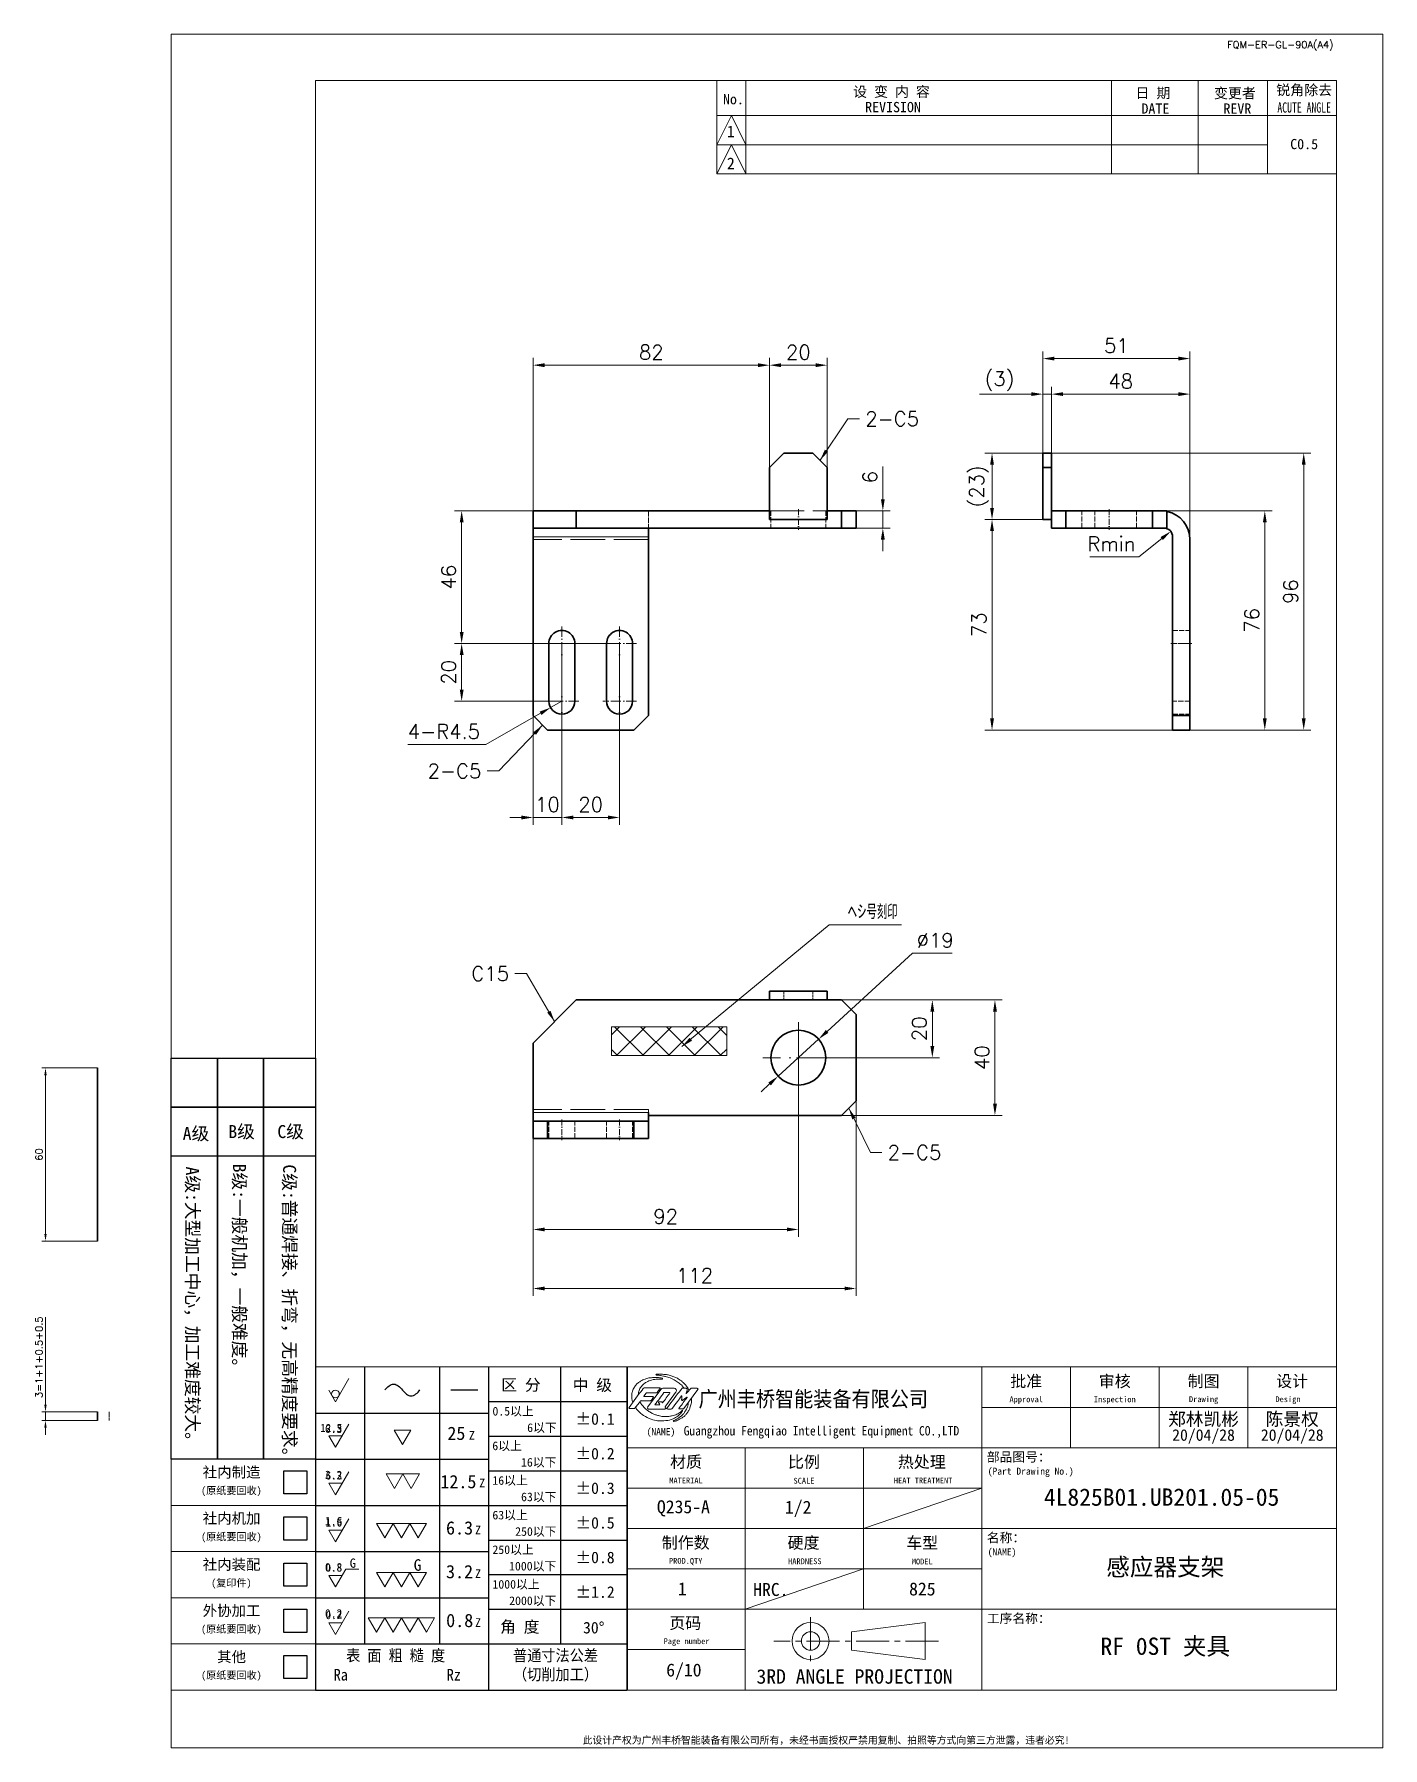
# Model space of a CAD drawing. Header units: millimetres. Extents: x -162325 to -83245, y 277409 to 326486.
# Drawn here: x -156515 to -156047, y 301296 to 301890 of the extents above; entities that cross this region are included whole.
import ezdxf
from ezdxf.enums import TextEntityAlignment as Align

# ---------------------------------------------------------------- set-up
doc = ezdxf.new("R2010")
doc.units = ezdxf.units.MM
for name, pattern in [('CENTER2', [28.575, 19.05, -3.175, 3.175, -3.175]), ('DASHDOT', [18.5, 12, -3, 0.5, -3]), ('DASHED', [15, 12, -3]), ('DASHED2', [9.525, 6.35, -3.175])]:
    doc.linetypes.add(name, pattern=pattern)
for name, color, linetype, lineweight in [('\\M+1907D\\M+19867', 130, 'Continuous', 13), ('A4', 3, 'Continuous', 20), ('中心线', 2, 'CENTER2', 13), ('图框', 7, 'Continuous', 20), ('尺寸线', 3, 'Continuous', 13), ('文字', 1, 'Continuous', 13), ('标注线', 3, 'Continuous', 25), ('细实线', 4, 'Continuous', 25), ('虚线', 2, 'DASHED2', 25)]:
    doc.layers.add(name, color=color, linetype=linetype, lineweight=lineweight)
doc.layers.add('MARK', color=7, linetype='Continuous')
doc.styles.add('CH-1', font='')
doc.styles.add('DIM', font='romans.shx', dxfattribs={"width": 0.8, "bigfont": 'bigfont.shx'})
doc.styles.add('MX_NOTE_STANDARD', font='txt.shx', dxfattribs={"bigfont": 'extfont.shx'})
doc.styles.get("Standard").update_dxf_attribs({"font": 'txt', "bigfont": 'gbcbig.shx'})
doc.styles.get('CH-1').set_extended_font_data('SimSun')
doc.dimstyles.new('副本01', dxfattribs={"dimtxt": 2.5, "dimasz": 2.5, "dimexe": 1.25, "dimexo": 0, "dimgap": 1, "dimtad": 1, "dimdsep": 46, "dimtxsty": 'Standard', "dimcen": 1, "dimclrd": 3, "dimclre": 3, "dimclrt": 1, "dimadec": 1, "dimazin": 2, "dimtfac": 1, "dimtmove": 0, "dimatfit": 3, "dimfxl": 0, "dimtolj": 1, "dimlwd": -1, "dimlwe": -1, "dimarcsym": 0})
doc.dimstyles.new('副本02', dxfattribs={"dimscale": 2, "dimtxt": 2.5, "dimasz": 2, "dimexe": 1.25, "dimexo": 0, "dimgap": 1, "dimtad": 1, "dimdsep": 46, "dimtxsty": 'Standard', "dimcen": 0.5, "dimclrd": 3, "dimclre": 3, "dimclrt": 1, "dimadec": 1, "dimazin": 2, "dimtfac": 1, "dimtmove": 0, "dimatfit": 3, "dimfxl": 0, "dimtolj": 1, "dimlwd": -1, "dimlwe": -1, "dimarcsym": 0})
doc.dimstyles.new('副本02$3', dxfattribs={"dimscale": 2, "dimtxt": 2.5, "dimasz": 2, "dimexe": 1.25, "dimexo": 0, "dimgap": 1, "dimtad": 1, "dimtoh": 1, "dimdsep": 46, "dimtxsty": 'Standard', "dimcen": 0.5, "dimclrd": 3, "dimclre": 3, "dimclrt": 1, "dimadec": 1, "dimazin": 2, "dimtfac": 1, "dimtmove": 0, "dimatfit": 3, "dimfxl": 0, "dimtolj": 1, "dimlwd": -1, "dimlwe": -1, "dimarcsym": 0})
doc.dimstyles.new('副本02$4', dxfattribs={"dimscale": 2, "dimtxt": 2.5, "dimasz": 2, "dimexe": 1.25, "dimexo": 0, "dimgap": 1, "dimtad": 1, "dimtih": 1, "dimtoh": 1, "dimdsep": 46, "dimtxsty": 'Standard', "dimcen": 0.5, "dimclrd": 3, "dimclre": 3, "dimclrt": 1, "dimadec": 1, "dimazin": 2, "dimtfac": 1, "dimtmove": 0, "dimatfit": 3, "dimfxl": 0, "dimtolj": 1, "dimlwd": -1, "dimlwe": -1, "dimarcsym": 0})

msp = doc.modelspace()

# ---------------------------------------------------------------- texts
at = {"layer": '尺寸线', "color": 1, "char_height": 5, "style": 'MX_NOTE_STANDARD'}
for s, insert, attachment_point in [('2-C5', (-156226.706, 301759.139), 1), ('2-C5', (-156359.8, 301632.061), 9), ('C15', (-156350.184, 301561.807), 9), ('2-C5', (-156218.948, 301504.801), 1)]:
    msp.add_mtext(s, dxfattribs=dict(at, insert=insert, attachment_point=attachment_point))
at = {"layer": '尺寸线', "color": 1, "insert": (-156215.485, 301583.239), "char_height": 5, "attachment_point": 9}
msp.add_mtext('ﾍｼ号刻印', dxfattribs=at)
at = {"layer": '文字', "color": 1, "linetype": 'Continuous', "style": 'CH-1'}
for s, height, p in [('郑林凯彬', 4.5, (-156109.44, 301409.957)), ('陈景权', 4.5, (-156078.69, 301409.957)), ('20/04/28', 4, (-156109.44, 301404.021)), ('20/04/28', 4, (-156078.69, 301404.021)), ('4L825B01.UB201.05-05', 6, (-156123.975, 301382.776, -500.161)), ('Q235-A', 4.5, (-156289.765, 301378.945, -500.161)), ('1/2', 4.5, (-156249.972, 301378.945, -500.161)), ('感应器支架', 6, (-156122.699, 301358.716, -500.161)), ('1', 4.5, (-156290.147, 301351.033, -500.161)), ('825', 4.5, (-156206.927, 301350.945, -500.161)), ('RF 0ST 夹具', 6, (-156122.699, 301331.237, -500.161)), ('6/10', 4.5, (-156289.601, 301322.52, -500.161))]:
    msp.add_text(s, height=height, dxfattribs=at).set_placement(p, align=Align.MIDDLE)

# ---------------------------------------------------------------- blocks, each defined once
blk = doc.blocks.new('*D340')
at = {"layer": 'Defpoints', "color": 0, "transparency": 16777216}
for p in [(-156510.92, 301531.58), (-156492.89, 301531.58), (-156492.89, 301471.58)]:
    blk.add_point(p, dxfattribs=at)
at = {"layer": '尺寸线', "color": 3, "transparency": 16777216}
for p, q in [((-156492.89, 301531.58), (-156512.17, 301531.58)), ((-156510.92, 301474.08), (-156510.92, 301529.08)), ((-156492.89, 301471.58), (-156512.17, 301471.58))]:
    blk.add_line(p, q, dxfattribs=at)
for points in [[(-156511.34, 301529.08), (-156510.51, 301529.08), (-156510.92, 301531.58)], [(-156511.34, 301474.08), (-156510.51, 301474.08), (-156510.92, 301471.58)]]:
    blk.add_solid(points, dxfattribs=at)
at = {"layer": '尺寸线', "color": 1, "transparency": 16777216, "insert": (-156513.17, 301501.58), "char_height": 2.5, "attachment_point": 5, "rotation": 90}
blk.add_mtext('\\A1;60', dxfattribs=at)
blk = doc.blocks.new('*D341')
at = {"layer": 'Defpoints', "color": 0, "transparency": 16777216}
for p in [(-156510.92, 301412.38), (-156492.89, 301412.38), (-156492.89, 301409.38)]:
    blk.add_point(p, dxfattribs=at)
at = {"layer": '尺寸线', "color": 3, "transparency": 16777216}
for p, q in [((-156510.92, 301414.88), (-156510.92, 301445.22)), ((-156492.89, 301412.38), (-156512.17, 301412.38)), ((-156492.89, 301409.38), (-156512.17, 301409.38)), ((-156510.92, 301409.38), (-156510.92, 301412.38)), ((-156510.92, 301406.88), (-156510.92, 301404.38))]:
    blk.add_line(p, q, dxfattribs=at)
for points in [[(-156511.34, 301414.88), (-156510.51, 301414.88), (-156510.92, 301412.38)], [(-156511.34, 301406.88), (-156510.51, 301406.88), (-156510.92, 301409.38)]]:
    blk.add_solid(points, dxfattribs=at)
at = {"layer": '尺寸线', "color": 1, "transparency": 16777216, "insert": (-156513.17, 301431.3), "char_height": 2.5, "attachment_point": 5, "rotation": 90, "style": 'MX_NOTE_STANDARD'}
blk.add_mtext('\\A1;3=1+1+0.5+0.5', dxfattribs=at)
blk = doc.blocks.new('A$C34C2392C')
at = {"linetype": 'CENTER2', "ltscale": 0.3}
for p, q in [((-5.53, 4.13), (-5.53, -4.13)), ((16.64, 0), (-11.88, 0))]:
    blk.add_line(p, q, dxfattribs=at)
for p, q in [((1.54, 1.6), (14.34, 3.2)), ((14.34, 3.2), (14.34, -3.2)), ((1.54, -1.6), (1.54, 1.6)), ((14.34, -3.2), (1.54, -1.6))]:
    blk.add_line(p, q)
for radius in [3.2, 1.6]:
    blk.add_arc((-5.53, 0), radius, 0, 359.9894)
blk = doc.blocks.new('A$C67844AE1')
for p, q in [((-492, 112), (0, 112)), ((-246, 112), (-246, -112)), ((-184.5, 112), (-184.5, 56)), ((-123, 112), (-123, 56)), ((-61.5, 112), (-61.5, 56)), ((0, -112), (0, 112)), ((-246, 84), (0, 84)), ((-492, 68), (-492, -112)), ((-492, 68), (-492, -112)), ((-492, -112), (-492, 68)), ((-492, 68), (-492, -112)), ((-492, 68), (-492, -112)), ((-492, 68), (-492, -112)), ((-492, 68), (-492, -112)), ((-492, 68), (-492, -112)), ((-492, 68), (-492, -112)), ((-492, -112), (-492, 68)), ((-492, 68), (-492, -112)), ((-492, 68), (-492, -112)), ((-492, 68), (-492, -112)), ((-492, 68), (-492, -112)), ((-492, 56), (0, 56)), ((-410, 56), (-410, -112)), ((-328, 56), (-328, -56)), ((-492, 28), (-246, 28)), ((-492, 0), (0, 0)), ((-492, -28), (-246, -28)), ((-492, -56), (0, -56)), ((-492, -84), (-410, -84)), ((-492, -112), (0, -112))]:
    blk.add_line(p, q)
at = {"color": 4, "ltscale": 0.5}
for p, q in [((-468.4, 96.5), (-477.7, 84.1)), ((-467.1, 97.2), (-459.4, 97.2)), ((-451, 97.2), (-453.6, 97.2)), ((-452.7, 83.1), (-442.9, 96.3)), ((-447.5, 97.2), (-443.3, 97.2)), ((-482.7, 88.4), (-486.5, 83.4)), ((-478.7, 93.9), (-480.4, 91.7)), ((-473.8, 90.8), (-475.1, 88.9)), ((-469.3, 85.8), (-472.6, 85.8)), ((-469.2, 85.9), (-470.1, 87.3)), ((-467.8, 87.8), (-469.9, 87.8)), ((-467.8, 87.8), (-467.4, 87.1)), ((-487, 83.1), (-490.1, 83.1)), ((-477, 82.8), (-466, 82.8)), ((-463.8, 82.8), (-461.4, 82.8))]:
    blk.add_line(p, q, dxfattribs=at)
for centre, radius, start, end in [((-480, 96.4), 1.09, 90, 143.2146), ((-469.2, 97.2), 0.219, 322.847, 90), ((-467.1, 95.6), 1.64, 90, 143.1791), ((-459.4, 95.6), 1.64, 323.504, 90), ((-453.6, 96.7), 0.547, 90, 142.7605), ((-443.3, 96.6), 0.547, 323.5154, 90), ((-490.1, 83.7), 0.547, 143.2146, 270), ((-487, 83.7), 0.547, 270, 322.7804), ((-482.3, 88.1), 0.547, 90, 142.7804), ((-480.4, 91.7), 0.0547, 142.9576, 270), ((-478.7, 93.9), 0.0547, 90, 142.9576), ((-477, 83.6), 0.821, 143.1791, 270), ((-472.6, 85.8), 0.0547, 143.2802, 270), ((-471.7, 94.5), 0.547, 270, 322.847), ((-469.3, 85.8), 0.0547, 270, 30.8735), ((-467.4, 87.1), 0.0547, 209.8404, 323.8117), ((-466.4, 94.1), 0.0547, 90, 143.2802), ((-463.8, 83.4), 0.547, 142.7605, 270), ((-462.2, 94.1), 0.0547, 323.8117, 90), ((-455.8, 83.1), 0.274, 143.387, 270), ((-454.1, 91.8), 0.137, 354.5829, 143.4402), ((-450.5, 90.9), 0.137, 323.3038, 127.2693), ((-461.4, 83.6), 0.821, 270, 323.3415), ((-453.1, 83.4), 0.547, 270, 323.5154)]:
    blk.add_arc(centre, radius, start, end, dxfattribs=at)
at = {"color": 3, "ltscale": 0.5}
for points, knots in [([(-471.9, 106.8), (-471.9, 106.8), (-471.9, 106.9), (-471.1, 106.9), (-470.1, 107), (-468.3, 106.9), (-466.3, 106.9), (-463.9, 106.7), (-461.4, 105.9), (-458.9, 105.1), (-456.8, 104), (-455, 102.8), (-453.4, 101.6), (-451.6, 99.9), (-450.3, 98.1), (-449.4, 96.7), (-449.1, 95.9), (-449, 95.7)], [0, 0, 0, 0, 0.013513, 0.041806, 0.340693, 0.661167, 1.001786, 1.450195, 1.93793, 2.441413, 2.919246, 3.201062, 3.624217, 4.053268, 4.510623, 4.853859, 4.962074, 4.962074, 4.962074, 4.962074]), ([(-488, 87.4), (-488.3, 88.2), (-488.6, 89.5), (-488.8, 91.4), (-488.7, 93), (-488.5, 94.5), (-488, 95.9), (-487.3, 97.3), (-486.5, 98.5), (-485.6, 99.9), (-484.1, 101.2), (-482.1, 102.5), (-479.6, 103.7), (-476.6, 104.5), (-473.5, 104.7), (-470.8, 104.7), (-469, 104.5), (-468.1, 104.3), (-467.6, 104.2), (-467.4, 104.1), (-467.4, 103.8), (-467.5, 103.6), (-467.7, 103.6), (-467.8, 103.6)], [0.033361, 0.033361, 0.033361, 0.033361, 0.471833, 0.793856, 1.06763, 1.327784, 1.632518, 1.904259, 2.171672, 2.434164, 2.811787, 3.221221, 3.771763, 4.287691, 4.918993, 5.487196, 5.736969, 5.935719, 6.004988, 6.011363, 6.068145, 6.111246, 6.151841, 6.151841, 6.151841, 6.151841]), ([(-467.8, 103.6), (-468.7, 103.6), (-471.1, 103.6), (-474.8, 103.2), (-478.3, 101.8), (-481.1, 99.8), (-483, 97.3), (-484, 94.8), (-484, 93.4), (-483.9, 92.9)], [0, 0, 0, 0, 0.511401, 1.333961, 2.006207, 2.544799, 3.201133, 3.690752, 3.982461, 3.982461, 3.982461, 3.982461]), ([(-486.1, 83.9), (-485.6, 83.2), (-484.1, 81), (-480.4, 78), (-475.7, 75.7), (-470.4, 74.5), (-465.2, 74.6), (-460.4, 75.6), (-456.8, 77.7), (-454.7, 79.8), (-453.7, 81.1), (-453.4, 81.9), (-453.8, 82), (-453.8, 81.9), (-453.9, 81.8)], [0.008574, 0.008574, 0.008574, 0.008574, 0.511088, 1.461558, 2.551285, 3.372869, 4.408758, 5.360341, 6.07413, 6.646139, 6.965728, 7.014048, 7.055407, 7.097199, 7.097199, 7.097199, 7.097199]), ([(-453.9, 81.8), (-454.2, 81.5), (-455.1, 80.3), (-457.5, 79.1), (-460.3, 78.2), (-463.1, 77.6), (-465.7, 77.6), (-468.2, 77.7), (-470.3, 78.3), (-472.4, 78.9), (-474.6, 79.8), (-476.8, 81.1), (-479, 82.6), (-480.7, 84.6), (-482.1, 86.3), (-482.8, 87.5), (-483, 88)], [0, 0, 0, 0, 0.227272, 0.804496, 1.430419, 1.862632, 2.367125, 2.88024, 3.204387, 3.579335, 4.036384, 4.516387, 4.985288, 5.507707, 5.907232, 6.223175, 6.223175, 6.223175, 6.223175]), ([(-449.4, 87.5), (-449.5, 86.9), (-449.6, 86.1), (-449.9, 84.8), (-450.4, 83.8), (-450.8, 82.6), (-451.5, 81.6), (-452.2, 80.2), (-453.2, 79.2), (-454.3, 78), (-455.6, 77.1), (-457, 76.1), (-458.4, 75.4), (-459.2, 74.9), (-459.9, 74.7), (-459.9, 74.2), (-459.7, 74.2), (-459.5, 74.2)], [0.004933, 0.004933, 0.004933, 0.004933, 0.333622, 0.498315, 0.724349, 0.934741, 1.17012, 1.401267, 1.780901, 1.94954, 2.292483, 2.648069, 2.865789, 3.139575, 3.199954, 3.253921, 3.331828, 3.331828, 3.331828, 3.331828]), ([(-459.5, 74.2), (-459.1, 74.3), (-457.8, 74.6), (-455.9, 75.5), (-453.8, 76.8), (-452, 78), (-450.5, 79.8), (-449.2, 81.6), (-448.2, 83.9), (-447.3, 86.8), (-447.3, 89.1), (-447.3, 90.4)], [0, 0, 0, 0, 0.196818, 0.752706, 1.133972, 1.558354, 1.94217, 2.414014, 2.774875, 3.316286, 4.02771, 4.02771, 4.02771, 4.02771])]:
    blk.add_open_spline(points, degree=3, knots=knots, dxfattribs=at)
at = {"color": 4, "ltscale": 0.5}
for points, knots in [([(-480.8, 97), (-480.9, 96.9), (-481, 96.8), (-481.1, 96.7), (-484.3, 92.4), (-487.4, 88.2), (-490.6, 84)], [-0.084236, -0.084236, -0.084236, -0.084236, 0, 0, 0, 2.885251, 2.885251, 2.885251, 2.885251]), ([(-480, 97.5), (-479.8, 97.5), (-479.7, 97.5), (-479.5, 97.5), (-479.5, 97.5), (-479.5, 97.5), (-479.5, 97.5), (-476.4, 97.5), (-473.2, 97.5), (-470.1, 97.5), (-470.1, 97.5), (-470.1, 97.5), (-470.1, 97.5), (-469.8, 97.5), (-469.5, 97.5), (-469.2, 97.5)], [-0.077734, -0.077734, -0.077734, -0.077734, 0, 0, 0, 0, 0, 0, 1.729211, 1.729211, 1.729211, 1.729211, 1.729211, 1.729211, 1.885805, 1.885805, 1.885805, 1.885805]), ([(-469, 97.1), (-469.2, 96.9), (-469.4, 96.7), (-469.5, 96.5), (-469.5, 96.5), (-469.5, 96.5), (-469.5, 96.5), (-470, 95.8), (-470.6, 95.1), (-471.1, 94.4), (-471.1, 94.4), (-471.1, 94.4), (-471.1, 94.4), (-471.2, 94.3), (-471.2, 94.3), (-471.3, 94.2)], [-0.1423966, -0.1423966, -0.1423966, -0.1423966, 0, 0, 0, 0, 0, 0, 0.4822707, 0.4822707, 0.4822707, 0.4822707, 0.4822707, 0.4822707, 0.529029, 0.529029, 0.529029, 0.529029]), ([(-454.1, 97), (-454.2, 96.8), (-454.4, 96.6), (-454.5, 96.4), (-457.7, 92.2), (-460.8, 88.1), (-464, 84), (-464, 83.9), (-464.1, 83.8), (-464.2, 83.7)], [-0.140102, -0.140102, -0.140102, -0.140102, 0, 0, 0, 2.844058, 2.844058, 2.844058, 2.913465, 2.913465, 2.913465, 2.913465]), ([(-451, 97.2), (-451, 97.2), (-450.8, 97.2), (-450.4, 97), (-450.2, 96.5), (-450.3, 95.9), (-450.5, 95.2), (-450.8, 94.5), (-451, 94), (-451.1, 93.7), (-451.1, 93.6), (-451, 93.6), (-450.8, 93.6), (-450.5, 94), (-450, 94.6), (-449.2, 95.5), (-448.6, 96.3), (-448, 96.8), (-447.7, 97.1), (-447.5, 97.2)], [0, 0, 0, 0, 0.047379, 0.11361, 0.198731, 0.32589, 0.467244, 0.599055, 0.733672, 0.758899, 0.77069, 0.790267, 0.820293, 0.867992, 1.054564, 1.278066, 1.476304, 1.62487, 1.711224, 1.711224, 1.711224, 1.711224]), ([(-471.7, 94), (-471.7, 94), (-471.7, 94), (-471.8, 94), (-471.8, 94), (-471.8, 94), (-471.8, 94), (-474.1, 94), (-476.4, 94), (-478.7, 94)], [-0.012966, -0.012966, -0.012966, -0.012966, 0, 0, 0, 0, 0, 0, 1.257183, 1.257183, 1.257183, 1.257183]), ([(-469.9, 87.8), (-470, 87.8), (-470, 87.8), (-470.1, 87.7), (-470.2, 87.7), (-470.2, 87.6), (-470.2, 87.5), (-470.1, 87.4), (-470.1, 87.3), (-470.1, 87.3)], [0, 0, 0, 0, 0.0189462, 0.0330559, 0.0436533, 0.0575788, 0.0766083, 0.0956988, 0.1082528, 0.1082528, 0.1082528, 0.1082528]), ([(-456, 83.3), (-455.9, 83.5), (-455.7, 83.7), (-455.6, 83.9), (-455.6, 83.9), (-455.6, 83.9), (-455.6, 83.9), (-453.8, 86.2), (-452.1, 88.5), (-450.4, 90.9)], [-0.132838, -0.132838, -0.132838, -0.132838, 0, 0, 0, 0, 0, 0, 1.591518, 1.591518, 1.591518, 1.591518])]:
    blk.add_open_spline(points, degree=3, knots=knots, dxfattribs=at)
at = {"color": 3, "ltscale": 0.5}
blk.add_spline([(-471.9, 106.8), (-471.8, 106.5), (-471.3, 106.3), (-470, 106.2), (-468.7, 106), (-466.8, 105.7), (-464.7, 105.2), (-462.9, 104.7), (-461.1, 104), (-459.4, 103.1), (-457.9, 102.2), (-455.3, 100.3), (-454.1, 99.3), (-453.6, 98.7), (-452.3, 97.2)], degree=3, dxfattribs=at)
at = {"color": 4, "ltscale": 0.5}
for points in [[(-476, 88.6), (-478.1, 88.6), (-480.2, 88.6), (-482.3, 88.6)], [(-474.4, 91.6), (-476.4, 91.6), (-478.4, 91.6), (-480.4, 91.6)], [(-466.4, 94.2), (-468.5, 91.4), (-470.5, 88.6), (-472.6, 85.9)], [(-462.2, 94.1), (-463.9, 91.8), (-465.6, 89.4), (-467.3, 87.1)], [(-466.4, 94.2), (-465, 94.2), (-463.6, 94.2), (-462.2, 94.2)], [(-458.1, 94.6), (-460.6, 91.2), (-463.1, 87.8), (-465.6, 84.4)], [(-454.2, 91.9), (-456, 89.4), (-457.9, 86.9), (-460.7, 83.1)], [(-454.1, 89.6), (-454.1, 90.3), (-454, 91.1), (-453.9, 91.8)], [(-453.1, 89.1), (-452.3, 89.7), (-451.4, 90.4), (-450.6, 91.1)], [(-455.8, 82.9), (-454.9, 82.9), (-454, 82.9), (-453.1, 82.9)]]:
    blk.add_open_spline(points, degree=3, dxfattribs=at)
for points in [[(-476, 88.6), (-475.6, 88.6), (-475.4, 88.7), (-475.3, 88.7), (-475.1, 88.9)], [(-473.8, 90.8), (-473.7, 91), (-473.7, 91.2), (-473.8, 91.4), (-474, 91.5), (-474.2, 91.6), (-474.4, 91.6)], [(-465.6, 84.4), (-465.6, 84.3), (-465.6, 84.2), (-465.5, 84), (-465.4, 83.8), (-465.2, 83.4), (-465.1, 83.3), (-465.1, 83.1), (-465.4, 83), (-465.7, 82.9), (-466, 82.8)], [(-454.1, 89.6), (-454.2, 89.2), (-454.1, 89), (-454, 88.8), (-453.8, 88.8), (-453.6, 88.8), (-453.4, 88.9), (-453.1, 89.1)]]:
    blk.add_spline(points, degree=3, dxfattribs=at)
at = {"layer": '细实线', "color": 0, "linetype": 'Continuous'}
for p, q in [((-492, 112), (-492, 56)), ((-492, 68), (-492, -112)), ((-492, 68), (-492, -112)), ((-492, 68), (-492, -112))]:
    blk.add_line(p, q, dxfattribs=at)
at = {"lineweight": 35, "xscale": 4, "yscale": 4, "zscale": 4}
blk.add_blockref('A$C34C2392C', (-342.6, -78), dxfattribs=at)
at = {"style": 'CH-1'}
for s, height, p in [('批准', 8.11, (-215.2, 102.3)), ('审核', 8.11, (-153.8, 102.3)), ('制图', 8.11, (-92.2, 102.3)), ('设计', 8.11, (-30.8, 102.3)), ('Approval', 4.06, (-215.2, 89.1)), ('Inspection', 4.06, (-153.8, 89.1)), ('Drawing', 4.06, (-92.2, 89.1)), ('Design  ', 4.06, (-30.8, 89.1)), ('比例', 8.11, (-369.3, 46.3)), ('MATERIAL', 4.06, (-451.1, 33.3)), ('SCALE', 4.06, (-369.3, 33.1)), ('制作数', 8.11, (-451.3, -9.7)), ('车型', 8.11, (-287.3, -9.7)), ('PROD.QTY', 4.06, (-451.3, -22.9)), ('MODEL', 4.06, (-287.3, -22.9)), ('3RD ANGLE PROJECTION', 10, (-334.2, -102.6))]:
    blk.add_text(s, height=height, dxfattribs=at).set_placement(p, align=Align.MIDDLE)
at = {"lineweight": 35, "style": 'CH-1'}
for s, height, p in [('(NAME)', 4.87, (-478.4, 64.7)), ('部品图号：', 6.49, (-242.5, 46.4)), ('(Part Drawing No.)', 4.868, (-241.9, 37.3)), ('名称：', 6.49, (-242.5, -9.6)), ('(NAME)', 4.87, (-241.9, -18.7)), ('工序名称：', 6.49, (-242.5, -65.6))]:
    blk.add_text(s, height=height, dxfattribs=at).set_placement(p)
at = {"style": 'CH-1'}
blk.add_text('材质', height=8.11, dxfattribs=at).set_placement((-462.1, 42.2))
at = {"lineweight": 35, "style": 'CH-1'}
for s, height, p in [('热处理', 8.11, (-287.6, 46.3)), ('HEAT TREATMENT', 4.055, (-286.7, 33.3)), ('硬度', 8.11, (-369.6, -9.7)), ('HARDNESS', 4.06, (-368.7, -22.7)), ('HRC.', 9, (-392.3, -42.3, -1000.3)), ('页码', 8.11, (-451.6, -65.7)), ('Page number', 4.055, (-450.7, -78.7))]:
    blk.add_text(s, height=height, dxfattribs=at).set_placement(p, align=Align.MIDDLE)
at = {"layer": 'MARK', "style": 'CH-1', "width": 0.9}
blk.add_text('广州丰桥智能装备有限公司', height=10.8, dxfattribs=at).set_placement((-442.4, 84.4))
at = {"layer": 'MARK', "insert": (-452.7, 71), "char_height": 6.5, "width": 556.951, "attachment_point": 1, "style": 'CH-1'}
blk.add_mtext('{\\W0.9;Guangzhou Fengqiao Intelligent Equipment CO.,LTD}', dxfattribs=at)
blk = doc.blocks.new('A$C32AF00EF')
for p, q in [((0, 0), (2.89, 5)), ((-1.44, 2.5), (0, 0))]:
    blk.add_line(p, q)
blk.add_circle((0, 1.67), 0.833)
blk = doc.blocks.new('A$C553B2148')
for p, q in [((1.44, 0), (-1.44, 0)), ((-1.44, 0), (0, -2.5)), ((0, -2.5), (2.89, 2.5))]:
    blk.add_line(p, q)
at = {"style": 'MX_NOTE_STANDARD'}
blk.add_attdef('12.5', text='', height=1.75, dxfattribs=at).set_placement((1.44, 0.28), align=Align.BOTTOM_RIGHT)
blk = doc.blocks.new('A$C1377093C')
for p, q in [((0, 0), (-1.44, 2.5)), ((-1.44, 2.5), (1.44, 2.5)), ((1.44, 2.5), (0, 0))]:
    blk.add_line(p, q)
blk = doc.blocks.new('A$C6D2D6B6B')
for p, q in [((0, 0), (-1.44, 2.5)), ((-1.44, 2.5), (1.44, 2.5)), ((1.44, 2.5), (0, 0)), ((1.44, 2.5), (4.33, 2.5)), ((2.89, 0), (1.44, 2.5)), ((4.33, 2.5), (2.89, 0))]:
    blk.add_line(p, q)
blk = doc.blocks.new('A$C62DD302B')
for p, q in [((-2.89, 0), (-4.33, 2.5)), ((-4.33, 2.5), (-1.44, 2.5)), ((-1.44, 2.5), (-2.89, 0)), ((-1.44, 2.5), (1.44, 2.5)), ((0, 0), (-1.44, 2.5)), ((1.44, 2.5), (0, 0)), ((2.89, 0), (1.44, 2.5)), ((1.44, 2.5), (4.33, 2.5)), ((4.33, 2.5), (2.89, 0))]:
    blk.add_line(p, q)
blk = doc.blocks.new('A$C077E39D2')
for p, q in [((-4.33, -2.5), (-5.77, 0)), ((-5.77, 0), (-2.89, 0)), ((-2.89, 0), (-4.33, -2.5)), ((-2.89, 0), (0, 0)), ((-1.44, -2.5), (-2.89, 0)), ((0, 0), (-1.44, -2.5)), ((1.44, -2.5), (0, 0)), ((0, 0), (2.89, 0)), ((2.89, 0), (1.44, -2.5)), ((4.33, -2.5), (2.89, 0)), ((2.89, 0), (5.77, 0)), ((5.77, 0), (4.33, -2.5))]:
    blk.add_line(p, q)
blk = doc.blocks.new('A$C09D43E00')
for p, q in [((0, 0), (1.78, 3.08)), ((1.78, 3.08), (4.07, 3.08)), ((1.15, 2), (-1.15, 2)), ((-1.15, 2), (0, 0))]:
    blk.add_line(p, q)
at = {"style": 'MX_NOTE_STANDARD'}
blk.add_attdef('12.5', text='', height=1.4, dxfattribs=at).set_placement((1.15, 2.22), align=Align.BOTTOM_RIGHT)
at = {"layer": '细实线', "color": 0, "style": 'CH-1'}
blk.add_text('G', height=1.6, dxfattribs=at).set_placement((2.47, 3.33))
blk = doc.blocks.new('A$C339E5D7D')
for p, q in [((-2.89, 0), (-4.33, 2.5)), ((-4.33, 2.5), (-1.44, 2.5)), ((-1.44, 2.5), (-2.89, 0)), ((-1.44, 2.5), (1.44, 2.5)), ((0, 0), (-1.44, 2.5)), ((1.44, 2.5), (0, 0)), ((2.89, 0), (1.44, 2.5)), ((1.44, 2.5), (4.33, 2.5)), ((4.33, 2.5), (2.89, 0))]:
    blk.add_line(p, q)
at = {"layer": '细实线', "color": 0, "style": 'CH-1'}
blk.add_text('G', height=2, dxfattribs=at).set_placement((2.13, 2.81))
blk = doc.blocks.new('54')
for p, q in [((5360.79, 6053.19), (5468.79, 6053.19)), ((5468.79, 6047.19), (5468.79, 5957.19)), ((5468.79, 6047.19), (5468.79, 5957.19)), ((5468.79, 5957.19), (5468.79, 6047.19)), ((5468.79, 6047.19), (5468.79, 5957.19)), ((5468.79, 6047.19), (5468.79, 5957.19)), ((5468.79, 6047.19), (5468.79, 5957.19)), ((5468.79, 6047.19), (5468.79, 5957.19)), ((5468.79, 6047.19), (5468.79, 5957.19)), ((5468.79, 6047.19), (5468.79, 5957.19)), ((5468.79, 5957.19), (5468.79, 6047.19)), ((5468.79, 6047.19), (5468.79, 5957.19)), ((5468.79, 6047.19), (5468.79, 5957.19)), ((5468.79, 6047.19), (5468.79, 5957.19)), ((5468.79, 6047.19), (5468.79, 5957.19))]:
    blk.add_line(p, q)
at = {"layer": '细实线', "color": 0, "linetype": 'Continuous'}
for p, q in [((5360.79, 6053.19), (5360.79, 5941.19)), ((5377.79, 6053.19), (5377.79, 5957.19)), ((5403.79, 6053.19), (5403.79, 5957.19)), ((5420.79, 6053.19), (5420.79, 5941.19)), ((5445.79, 6053.19), (5445.79, 5957.19)), ((5468.79, 6053.19), (5468.79, 5941.19)), ((5468.79, 6047.19), (5468.79, 5957.19)), ((5468.79, 6047.19), (5468.79, 5957.19)), ((5468.79, 6047.19), (5468.79, 5957.19)), ((5407.7, 6045.29), (5417.04, 6045.29)), ((5420.79, 6041.19), (5468.79, 6041.19)), ((5360.79, 6037.19), (5420.79, 6037.19)), ((5420.79, 6029.19), (5468.79, 6029.19)), ((5360.79, 6021.19), (5420.79, 6021.19)), ((5420.79, 6017.19), (5468.79, 6017.19)), ((5360.79, 6005.19), (5420.79, 6005.19)), ((5420.79, 6005.19), (5468.79, 6005.19)), ((5360.79, 5989.19), (5420.79, 5989.19)), ((5420.79, 5993.19), (5468.79, 5993.19)), ((5420.79, 5981.19), (5468.79, 5981.19)), ((5360.79, 5973.19), (5420.79, 5973.19)), ((5420.79, 5969.19), (5468.79, 5969.19)), ((5360.79, 5957.19), (5468.79, 5957.19)), ((5360.79, 5957.19), (5468.79, 5957.19)), ((5360.79, 5941.19), (5468.79, 5941.19))]:
    blk.add_line(p, q, dxfattribs=at)
at = {"layer": '细实线', "color": 0, "linetype": 'Continuous', "start_tangent": (0.606347, 0.7952), "end_tangent": (0.584547, 0.81136)}
blk.add_spline([(5384.88, 6045.23), (5386.3, 6046.61), (5387.98, 6047.24), (5389.51, 6046.59), (5390.93, 6045.19), (5392.37, 6043.78), (5393.91, 6043.13), (5395.61, 6043.82), (5397.01, 6045.27)], degree=3, dxfattribs=at)
for name, p, xscale, yscale, zscale in [('A$C32AF00EF', (5367.73, 6041.13), 1.600000000000364, 1.600000000000364, 1.600000000000364), ('A$C1377093C', (5390.94, 6026.26), 2, 2, 2), ('A$C6D2D6B6B', (5388.15, 6011.08), 2, 2, 2), ('A$C62DD302B', (5390.57, 5993.94), 2, 2, 2), ('A$C077E39D2', (5390.57, 5966.26), 2, 2, 2)]:
    blk.add_blockref(name, p, dxfattribs=dict(xscale=xscale, yscale=yscale, zscale=zscale))
ref = blk.add_blockref('A$C553B2148', (5367.73, 6029.35), dxfattribs=dict(xscale=1.600000000000364, yscale=1.600000000000364, zscale=1.600000000000364))
ref.add_attrib('12.5', '12.5', dxfattribs={"height": 2.8, "style": 'CH-1'}).set_placement((5370.04, 6029.8), align=Align.BOTTOM_RIGHT)
ref = blk.add_blockref('A$C553B2148', (5367.73, 6012.86), dxfattribs=dict(xscale=1.600000000000364, yscale=1.600000000000364, zscale=1.600000000000364))
ref.add_attrib('12.5', '6.3', dxfattribs={"height": 2.8, "style": 'CH-1'}).set_placement((5370.04, 6013.31), align=Align.BOTTOM_RIGHT)
ref = blk.add_blockref('A$C553B2148', (5367.73, 5996.56), dxfattribs=dict(xscale=1.600000000000364, yscale=1.600000000000364, zscale=1.600000000000364))
ref.add_attrib('12.5', '1.6', dxfattribs={"height": 2.8, "style": 'CH-1'}).set_placement((5370.04, 5997.01), align=Align.BOTTOM_RIGHT)
at = {"lineweight": 35}
ref = blk.add_blockref('A$C09D43E00', (5367.73, 5976.92), dxfattribs=dict(at, xscale=2, yscale=2, zscale=2))
ref.add_attrib('12.5', '0.8', dxfattribs={"height": 2.8, "style": 'CH-1'}).set_placement((5370.04, 5981.37), align=Align.BOTTOM_RIGHT)
at = {"lineweight": 35, "xscale": 2, "yscale": 2, "zscale": 2}
blk.add_blockref('A$C339E5D7D', (5390.57, 5976.92), dxfattribs=at)
ref = blk.add_blockref('A$C553B2148', (5367.73, 5964.47), dxfattribs=dict(xscale=1.600000000000364, yscale=1.600000000000364, zscale=1.600000000000364))
ref.add_attrib('12.5', '0.2', dxfattribs={"height": 2.8, "style": 'CH-1'}).set_placement((5370.04, 5964.92), align=Align.BOTTOM_RIGHT)
at = {"style": 'CH-1', "width": 0.9}
for s, p in [('表 面 粗 糙 度', (5388.59, 5953.25)), ('普通寸法公差', (5444.02, 5953.25)), ('Ra              Rz', (5389.17, 5946.45)), ('（切削加工）', (5444.02, 5946.67))]:
    blk.add_text(s, height=4, dxfattribs=at).set_placement(p, align=Align.MIDDLE)
at = {"layer": '细实线', "color": 0, "style": 'CH-1'}
for s, height, p in [('区 分', 4, (5432.03, 6046.97)), ('中 级', 4, (5456.79, 6046.97)), ('0.5以上', 3, (5429.3, 6037.89)), ('6以下', 3, (5439.3, 6032.14)), ('6以上', 3, (5427.22, 6025.89)), ('16以下', 3, (5438.2, 6020.14)), ('16以上', 3, (5428.26, 6013.89)), ('63以下', 3, (5438.2, 6008.14)), ('63以上', 3, (5428.26, 6001.89)), ('250以下', 3, (5437.19, 5996.14)), ('250以上', 3, (5429.3, 5989.89)), ('1000以下', 3, (5436.08, 5984.14)), ('1000以上', 3, (5430.33, 5977.89)), ('2000以下', 3, (5436.13, 5972.14)), ('角 度', 4, (5431.63, 5963.15))]:
    blk.add_text(s, height=height, dxfattribs=at).set_placement(p, align=Align.MIDDLE)
for s, height, p in [('%%P0.1', 4, (5450.91, 6033.15)), ('6.3', 2.944, (5364.07, 6030.28)), ('25', 4.6, (5406.51, 6027.88)), ('Z', 3, (5414, 6027.96)), ('%%P0.2', 4, (5450.91, 6021.15)), ('3.2', 2.944, (5364.07, 6014.28)), ('12.5', 4.6, (5404.08, 6011.13)), ('Z', 3, (5417.58, 6011.47)), ('%%P0.3', 4, (5450.91, 6009.15)), ('1.6', 2.944, (5364.07, 5998.28)), ('6.3', 4.6, (5406.05, 5995.09)), ('%%P0.5', 4, (5450.91, 5997.15)), ('Z', 3, (5416.15, 5995.17)), ('%%P0.8', 4, (5450.91, 5985.15)), ('0.8', 2.944, (5364.07, 5982.28)), ('3.2', 4.6, (5406.05, 5979.93)), ('Z', 3, (5416.15, 5980.01)), ('%%P1.2', 4, (5450.91, 5973.15)), ('0.2', 2.944, (5364.07, 5966.28)), ('0.8', 4.6, (5406.1, 5963)), ('Z', 3, (5416.15, 5963.08)), ('30°', 4, (5453.55, 5960.81))]:
    blk.add_text(s, height=height, dxfattribs=at).set_placement(p)
blk = doc.blocks.new('fenlei')
at = {"layer": '图框'}
for points in [[(-25, 32), (0, 32), (0, 40), (-25, 40)], [(-25, 24), (0, 24), (0, 32), (-25, 32)], [(-25, 16), (0, 16), (0, 24), (-25, 24)], [(-25, 8), (0, 8), (0, 16), (-25, 16)], [(-25, 0), (0, 0), (0, 8), (-25, 8)]]:
    blk.add_lwpolyline(points, close=True, dxfattribs=at)
at = {"layer": '细实线'}
for points in [[(-5.5, 38), (-1.5, 38), (-1.5, 34), (-5.5, 34)], [(-5.5, 30), (-1.5, 30), (-1.5, 26), (-5.5, 26)], [(-5.5, 22), (-1.5, 22), (-1.5, 18), (-5.5, 18)], [(-5.5, 14), (-1.5, 14), (-1.5, 10), (-5.5, 10)], [(-5.5, 6), (-1.5, 6), (-1.5, 2), (-5.5, 2)]]:
    blk.add_lwpolyline(points, close=True, dxfattribs=at)
at = {"style": 'CH-1'}
for s, height, p in [('社内制造', 1.836, (-14.54, 37.8)), ('(原纸要回收)', 1.285, (-14.58, 34.52)), ('社内机加', 1.836, (-14.54, 29.8)), ('(原纸要回收)', 1.285, (-14.58, 26.52)), ('社内装配', 1.836, (-14.54, 21.8)), ('(复印件)', 1.285, (-14.58, 18.52)), ('外协加工', 1.836, (-14.54, 13.8)), ('(原纸要回收)', 1.285, (-14.58, 10.52)), ('其他', 1.836, (-14.54, 5.8)), ('(原纸要回收)', 1.285, (-14.58, 2.52))]:
    blk.add_text(s, height=height, dxfattribs=at).set_placement(p, align=Align.MIDDLE)
blk = doc.blocks.new('机加分类')
at = {"layer": '细实线'}
for p, q in [((-94, -8.5), (-94, 0)), ((-94, 0), (-86, 0)), ((-86, -8.5), (-86, 0)), ((-86, 0), (-78, 0)), ((-86, 0), (-86, -8.5)), ((-78, -8.5), (-78, 0)), ((-78, 0), (-69, 0)), ((-78, 0), (-78, -8.5)), ((-69, 0), (-69, -8.5)), ((-86, -8.5), (-94, -8.5)), ((-94, -17), (-94, -8.5)), ((-94, -8.5), (-86, -8.5)), ((-78, -8.5), (-86, -8.5)), ((-86, -17), (-86, -8.5)), ((-86, -8.5), (-78, -8.5)), ((-86, -8.5), (-86, -17)), ((-69, -8.5), (-78, -8.5)), ((-78, -17), (-78, -8.5)), ((-78, -8.5), (-69, -8.5)), ((-78, -8.5), (-78, -17)), ((-69, -8.5), (-69, -17)), ((-86, -17), (-94, -17)), ((-94, -69.55), (-94, -17)), ((-78, -17), (-86, -17)), ((-86, -69.55), (-86, -17)), ((-86, -17), (-86, -69.55)), ((-69, -17), (-78, -17)), ((-78, -69.55), (-78, -17)), ((-78, -17), (-78, -69.55)), ((-69, -17), (-69, -69.55)), ((-86, -69.55), (-94, -69.55)), ((-78, -69.55), (-86, -69.55)), ((-69, -69.55), (-78, -69.55))]:
    blk.add_line(p, q, dxfattribs=at)
at = {"layer": '文字', "color": 1, "linetype": 'Continuous', "style": 'CH-1'}
blk.add_text('A级', height=2.25, dxfattribs=at).set_placement((-89.72, -14.22, -250.08), align=Align.CENTER)
for s, p in [('B级', (-81.81, -12.71, -250.08)), ('C级', (-73.31, -12.71, -250.08))]:
    blk.add_text(s, height=2.25, dxfattribs=at).set_placement(p, align=Align.MIDDLE)
for s, p in [('A级:大型加工中心，加工难度较大。', (-90.3, -43.36)), ('B级:一般机加，一般难度。', (-82.16, -36.72)), ('C级:普通焊接、折弯，无高精度要求。', (-73.47, -44.53))]:
    blk.add_text(s, height=2.25, rotation=270, dxfattribs=at).set_placement(p, align=Align.MIDDLE)
blk = doc.blocks.new('1比1 竖框')
at = {"layer": '图框'}
for p, q in [((0, 0), (0, 297)), ((0, 297), (210, 297)), ((178, 297), (202, 297)), ((210, 297), (210, 0)), ((25, 289), (202, 289)), ((25, 10), (25, 289)), ((25, 272.79), (25, 289)), ((94.55, 272.79), (94.55, 289)), ((99.62, 289), (99.62, 272.79)), ((163, 289), (163, 272.79)), ((163, 289), (163, 272.79)), ((163, 289), (163, 272.79)), ((163, 289), (163, 272.79)), ((163, 289), (163, 272.79)), ((178, 289), (178, 272.79)), ((178, 289), (178, 272.79)), ((178, 289), (178, 272.79)), ((178, 289), (178, 272.79)), ((178, 289), (178, 272.79)), ((178, 289), (202, 289)), ((178, 289), (202, 289)), ((178, 289), (202, 289)), ((178, 289), (202, 289)), ((202, 289), (178, 289)), ((190, 289), (190, 272.79)), ((190, 289), (190, 272.79)), ((190, 289), (190, 272.79)), ((190, 289), (190, 272.79)), ((190, 289), (190, 272.79)), ((202, 289), (202, 10)), ((94.55, 277.86), (97.09, 282.93)), ((94.55, 282.93), (190, 282.93)), ((94.55, 282.93), (190, 282.93)), ((94.55, 282.93), (190, 282.93)), ((94.55, 282.93), (190, 282.93)), ((97.09, 282.93), (99.62, 277.86)), ((190, 282.93), (202, 282.93)), ((190, 282.93), (202, 282.93)), ((190, 282.93), (202, 282.93)), ((190, 282.93), (202, 282.93)), ((94.55, 272.79), (97.09, 277.86)), ((94.55, 277.86), (190, 277.86)), ((94.55, 277.86), (190, 277.86)), ((94.55, 277.86), (190, 277.86)), ((94.55, 277.86), (190, 277.86)), ((97.09, 277.86), (99.62, 272.79)), ((94.55, 272.79), (202, 272.79)), ((202, 272.79), (94.55, 272.79)), ((94.55, 272.79), (202, 272.79)), ((94.55, 272.79), (202, 272.79)), ((30.07, 10), (202, 10)), ((210, 0), (0, 0))]:
    blk.add_line(p, q, dxfattribs=at)
blk.add_blockref('机加分类', (94, 119.55))
for name, p, xscale, yscale, zscale in [('54', (-2655.4, -2960.59), 0.5, 0.5, 0.5), ('A$C67844AE1', (202, 38), 0.25, 0.25, 0.25)]:
    blk.add_blockref(name, p, dxfattribs=dict(at, xscale=xscale, yscale=yscale, zscale=zscale))
blk.add_blockref('fenlei', (25, 10), dxfattribs=at)
at = {"layer": '图框', "style": 'CH-1'}
for s, height, p in [('设 变 内 容', 1.775, (124.84, 287.09)), ('锐角除去', 1.775, (196.38, 287.37)), ('No.', 1.775, (97.45, 285.73)), ('REVISION', 1.775, (125.11, 284.38)), ('日 期', 1.775, (170.17, 286.84)), ('变更者', 1.775, (184.38, 286.84)), ('DATE', 1.775, (170.59, 284.13)), ('REVR', 1.775, (184.8, 284.13)), ('1', 2.03, (97, 280.16)), ('C0.5', 1.775, (196.38, 277.97)), ('2', 2.03, (97, 274.61))]:
    blk.add_text(s, height=height, dxfattribs=at).set_placement(p, align=Align.MIDDLE)
at = {"layer": '图框', "style": 'CH-1', "width": 0.7}
blk.add_text('ACUTE ANGLE', height=1.7746, dxfattribs=at).set_placement((196.38, 284.31), align=Align.MIDDLE)
at = {"layer": '图框', "char_height": 1.25}
for s, insert, width, attachment_point in [('{\\Ftxt,@extfont2|c134;FQM-ER-GL-90A(A4)}', (192.25, 295), 39, 5), ('{\\fSimSun|b1|i0|c134|p2;此设计产权为广州丰桥智能装备有限公司所有，未经书面授权严禁用复制、拍照等方式向第三方泄露，违者必究!}', (113.5, 0.5), 177, 8)]:
    blk.add_mtext(s, dxfattribs=dict(at, insert=insert, width=width, attachment_point=attachment_point))
blk = doc.blocks.new('*D365')
at = {"layer": 'Defpoints', "color": 0, "transparency": 16777216}
for p in [(-156163.65, 301744.74), (-156117.15, 301648.74), (-156074.71, 301648.74)]:
    blk.add_point(p, dxfattribs=at)
at = {"layer": '尺寸线', "color": 3, "transparency": 16777216}
for p, q in [((-156163.65, 301744.74), (-156072.21, 301744.74)), ((-156074.71, 301740.74), (-156074.71, 301652.74)), ((-156117.15, 301648.74), (-156072.21, 301648.74))]:
    blk.add_line(p, q, dxfattribs=at)
for points in [[(-156075.37, 301740.74), (-156074.04, 301740.74), (-156074.71, 301744.74)], [(-156075.37, 301652.74), (-156074.04, 301652.74), (-156074.71, 301648.74)]]:
    blk.add_solid(points, dxfattribs=at)
at = {"layer": '尺寸线', "color": 1, "transparency": 16777216, "insert": (-156079.21, 301696.74), "char_height": 5, "attachment_point": 5, "rotation": 90}
blk.add_mtext('\\A1;96', dxfattribs=at)
blk = doc.blocks.new('*D366')
at = {"layer": 'Defpoints', "color": 0, "transparency": 16777216}
for p in [(-156137.15, 301724.74), (-156088.2, 301724.74), (-156117.15, 301648.74)]:
    blk.add_point(p, dxfattribs=at)
at = {"layer": '尺寸线', "color": 3, "transparency": 16777216}
for p, q in [((-156137.15, 301724.74), (-156085.7, 301724.74)), ((-156088.2, 301652.74), (-156088.2, 301720.74)), ((-156117.15, 301648.74), (-156085.7, 301648.74))]:
    blk.add_line(p, q, dxfattribs=at)
for points in [[(-156088.87, 301720.74), (-156087.54, 301720.74), (-156088.2, 301724.74)], [(-156088.87, 301652.74), (-156087.54, 301652.74), (-156088.2, 301648.74)]]:
    blk.add_solid(points, dxfattribs=at)
at = {"layer": '尺寸线', "color": 1, "transparency": 16777216, "insert": (-156092.7, 301686.74), "char_height": 5, "attachment_point": 5, "rotation": 90}
blk.add_mtext('\\A1;76', dxfattribs=at)
blk = doc.blocks.new('*D367')
at = {"layer": 'Defpoints', "color": 0, "transparency": 16777216}
for p in [(-156165.15, 301777.52), (-156165.15, 301733.74), (-156114.15, 301709.65)]:
    blk.add_point(p, dxfattribs=at)
at = {"layer": '尺寸线', "color": 3, "transparency": 16777216}
for p, q in [((-156165.15, 301733.74), (-156165.15, 301780.02)), ((-156118.15, 301777.52), (-156161.15, 301777.52)), ((-156114.15, 301709.65), (-156114.15, 301780.02))]:
    blk.add_line(p, q, dxfattribs=at)
for points in [[(-156161.15, 301778.18), (-156161.15, 301776.85), (-156165.15, 301777.52)], [(-156118.15, 301778.18), (-156118.15, 301776.85), (-156114.15, 301777.52)]]:
    blk.add_solid(points, dxfattribs=at)
at = {"layer": '尺寸线', "color": 1, "transparency": 16777216, "insert": (-156139.65, 301782.02), "char_height": 5, "attachment_point": 5}
blk.add_mtext('\\A1;51', dxfattribs=at)
blk = doc.blocks.new('*D368')
at = {"layer": 'Defpoints', "color": 0, "transparency": 16777216}
for p in [(-156162.15, 301765.19), (-156162.15, 301718.74), (-156114.15, 301706.91)]:
    blk.add_point(p, dxfattribs=at)
at = {"layer": '尺寸线', "color": 3, "transparency": 16777216}
for p, q in [((-156162.15, 301718.74), (-156162.15, 301767.69)), ((-156118.15, 301765.19), (-156158.15, 301765.19)), ((-156114.15, 301706.91), (-156114.15, 301767.69))]:
    blk.add_line(p, q, dxfattribs=at)
for points in [[(-156158.15, 301765.86), (-156158.15, 301764.53), (-156162.15, 301765.19)], [(-156118.15, 301765.86), (-156118.15, 301764.53), (-156114.15, 301765.19)]]:
    blk.add_solid(points, dxfattribs=at)
at = {"layer": '尺寸线', "color": 1, "transparency": 16777216, "insert": (-156138.15, 301769.69), "char_height": 5, "attachment_point": 5}
blk.add_mtext('\\A1;48', dxfattribs=at)
blk = doc.blocks.new('*D369')
at = {"layer": 'Defpoints', "color": 0, "transparency": 16777216}
for p in [(-156165.15, 301765.19), (-156165.15, 301733.74), (-156162.15, 301732.24)]:
    blk.add_point(p, dxfattribs=at)
at = {"layer": '尺寸线', "color": 3, "transparency": 16777216}
for p, q in [((-156169.15, 301765.19), (-156187.15, 301765.19)), ((-156165.15, 301733.74), (-156165.15, 301767.69)), ((-156162.15, 301765.19), (-156165.15, 301765.19)), ((-156162.15, 301732.24), (-156162.15, 301767.69)), ((-156158.15, 301765.19), (-156154.15, 301765.19))]:
    blk.add_line(p, q, dxfattribs=at)
for points in [[(-156169.15, 301765.86), (-156169.15, 301764.53), (-156165.15, 301765.19)], [(-156158.15, 301765.86), (-156158.15, 301764.53), (-156162.15, 301765.19)]]:
    blk.add_solid(points, dxfattribs=at)
at = {"layer": '尺寸线', "color": 1, "transparency": 16777216, "insert": (-156180.15, 301769.69), "char_height": 5, "attachment_point": 5, "style": 'MX_NOTE_STANDARD'}
blk.add_mtext('\\A1;\\A1;(3)', dxfattribs=at)
blk = doc.blocks.new('*D370')
at = {"layer": 'Defpoints', "color": 0, "transparency": 16777216}
for p in [(-156120.8, 301717.61), (-156123.15, 301715.74)]:
    blk.add_point(p, dxfattribs=at)
at = {"layer": '尺寸线', "color": 3, "transparency": 16777216}
for p, q in [((-156131.9, 301708.8), (-156123.94, 301715.12)), ((-156148.9, 301708.8), (-156131.9, 301708.8))]:
    blk.add_line(p, q, dxfattribs=at)
blk.add_solid([(-156124.35, 301715.64), (-156123.52, 301714.6), (-156120.8, 301717.61)], dxfattribs=at)
at = {"layer": '尺寸线', "color": 1, "transparency": 16777216, "insert": (-156141.4, 301713.3), "char_height": 5, "attachment_point": 5, "style": 'MX_NOTE_STANDARD'}
blk.add_mtext('\\A1;\\A1;Rmin', dxfattribs=at)
blk = doc.blocks.new('*D371')
at = {"layer": 'Defpoints', "color": 0, "transparency": 16777216}
for p in [(-156182.77, 301721.74), (-156165.15, 301721.74), (-156120.15, 301648.74)]:
    blk.add_point(p, dxfattribs=at)
at = {"layer": '尺寸线', "color": 3, "transparency": 16777216}
for p, q in [((-156165.15, 301721.74), (-156185.27, 301721.74)), ((-156182.77, 301652.74), (-156182.77, 301717.74)), ((-156120.15, 301648.74), (-156185.27, 301648.74))]:
    blk.add_line(p, q, dxfattribs=at)
for points in [[(-156183.43, 301717.74), (-156182.1, 301717.74), (-156182.77, 301721.74)], [(-156183.43, 301652.74), (-156182.1, 301652.74), (-156182.77, 301648.74)]]:
    blk.add_solid(points, dxfattribs=at)
at = {"layer": '尺寸线', "color": 1, "transparency": 16777216, "insert": (-156187.27, 301685.24), "char_height": 5, "attachment_point": 5, "rotation": 90}
blk.add_mtext('\\A1;73', dxfattribs=at)
blk = doc.blocks.new('*D372')
at = {"layer": 'Defpoints', "color": 0, "transparency": 16777216}
for p in [(-156182.77, 301744.74), (-156165.15, 301744.74), (-156165.15, 301721.74)]:
    blk.add_point(p, dxfattribs=at)
at = {"layer": '尺寸线', "color": 3, "transparency": 16777216}
for p, q in [((-156165.15, 301744.74), (-156185.27, 301744.74)), ((-156182.77, 301725.74), (-156182.77, 301740.74)), ((-156165.15, 301721.74), (-156185.27, 301721.74))]:
    blk.add_line(p, q, dxfattribs=at)
for points in [[(-156183.43, 301740.74), (-156182.1, 301740.74), (-156182.77, 301744.74)], [(-156183.43, 301725.74), (-156182.1, 301725.74), (-156182.77, 301721.74)]]:
    blk.add_solid(points, dxfattribs=at)
at = {"layer": '尺寸线', "color": 1, "transparency": 16777216, "insert": (-156187.27, 301733.24), "char_height": 5, "attachment_point": 5, "rotation": 90, "style": 'MX_NOTE_STANDARD'}
blk.add_mtext('\\A1;\\A1;(23)', dxfattribs=at)
blk = doc.blocks.new('*D373')
at = {"layer": 'Defpoints', "color": 0, "transparency": 16777216}
for p in [(-156322.83, 301724.74), (-156366.64, 301678.74), (-156331.9, 301678.74)]:
    blk.add_point(p, dxfattribs=at)
at = {"layer": '尺寸线', "color": 3, "transparency": 16777216}
for p, q in [((-156322.83, 301724.74), (-156369.14, 301724.74)), ((-156366.64, 301720.74), (-156366.64, 301682.74)), ((-156331.9, 301678.74), (-156369.14, 301678.74))]:
    blk.add_line(p, q, dxfattribs=at)
for points in [[(-156367.3, 301720.74), (-156365.97, 301720.74), (-156366.64, 301724.74)], [(-156367.3, 301682.74), (-156365.97, 301682.74), (-156366.64, 301678.74)]]:
    blk.add_solid(points, dxfattribs=at)
at = {"layer": '尺寸线', "color": 1, "transparency": 16777216, "insert": (-156371.14, 301701.74), "char_height": 5, "attachment_point": 5, "rotation": 90}
blk.add_mtext('\\A1;46', dxfattribs=at)
blk = doc.blocks.new('*D374')
at = {"layer": 'Defpoints', "color": 0, "transparency": 16777216}
for p in [(-156366.64, 301678.74), (-156311.9, 301678.74), (-156331.9, 301658.74)]:
    blk.add_point(p, dxfattribs=at)
at = {"layer": '尺寸线', "color": 3, "transparency": 16777216}
for p, q in [((-156311.9, 301678.74), (-156369.14, 301678.74)), ((-156366.64, 301662.74), (-156366.64, 301674.74)), ((-156331.9, 301658.74), (-156369.14, 301658.74))]:
    blk.add_line(p, q, dxfattribs=at)
for points in [[(-156367.3, 301674.74), (-156365.97, 301674.74), (-156366.64, 301678.74)], [(-156367.3, 301662.74), (-156365.97, 301662.74), (-156366.64, 301658.74)]]:
    blk.add_solid(points, dxfattribs=at)
at = {"layer": '尺寸线', "color": 1, "transparency": 16777216, "insert": (-156371.14, 301668.74), "char_height": 5, "attachment_point": 5, "rotation": 90}
blk.add_mtext('\\A1;20', dxfattribs=at)
blk = doc.blocks.new('*D375')
at = {"layer": 'Defpoints', "color": 0, "transparency": 16777216}
for p in [(-156341.9, 301681.01), (-156331.9, 301678.74), (-156341.9, 301618.43)]:
    blk.add_point(p, dxfattribs=at)
at = {"layer": '尺寸线', "color": 3, "transparency": 16777216}
for p, q in [((-156341.9, 301681.01), (-156341.9, 301615.93)), ((-156331.9, 301678.74), (-156331.9, 301615.93)), ((-156345.9, 301618.43), (-156349.9, 301618.43)), ((-156331.9, 301618.43), (-156341.9, 301618.43)), ((-156327.9, 301618.43), (-156323.9, 301618.43))]:
    blk.add_line(p, q, dxfattribs=at)
for points in [[(-156345.9, 301619.09), (-156345.9, 301617.76), (-156341.9, 301618.43)], [(-156327.9, 301619.09), (-156327.9, 301617.76), (-156331.9, 301618.43)]]:
    blk.add_solid(points, dxfattribs=at)
at = {"layer": '尺寸线', "color": 1, "transparency": 16777216, "insert": (-156336.9, 301622.93), "char_height": 5, "attachment_point": 5}
blk.add_mtext('\\A1;10', dxfattribs=at)
blk = doc.blocks.new('*D376')
at = {"layer": 'Defpoints', "color": 0, "transparency": 16777216}
for p in [(-156331.9, 301678.74), (-156311.9, 301678.74), (-156311.9, 301618.43)]:
    blk.add_point(p, dxfattribs=at)
at = {"layer": '尺寸线', "color": 3, "transparency": 16777216}
for p, q in [((-156331.9, 301678.74), (-156331.9, 301615.93)), ((-156311.9, 301678.74), (-156311.9, 301615.93)), ((-156327.9, 301618.43), (-156315.9, 301618.43))]:
    blk.add_line(p, q, dxfattribs=at)
for points in [[(-156327.9, 301619.09), (-156327.9, 301617.76), (-156331.9, 301618.43)], [(-156315.9, 301619.09), (-156315.9, 301617.76), (-156311.9, 301618.43)]]:
    blk.add_solid(points, dxfattribs=at)
at = {"layer": '尺寸线', "color": 1, "transparency": 16777216, "insert": (-156321.9, 301622.93), "char_height": 5, "attachment_point": 5}
blk.add_mtext('\\A1;20', dxfattribs=at)
blk = doc.blocks.new('*D377')
at = {"layer": 'Defpoints', "color": 0, "transparency": 16777216}
for p in [(-156331.9, 301658.74), (-156335.81, 301656.52)]:
    blk.add_point(p, dxfattribs=at)
at = {"layer": '尺寸线', "color": 3, "transparency": 16777216}
for p, q in [((-156331.9, 301658.74), (-156335.81, 301656.52)), ((-156358.29, 301643.73), (-156339.29, 301654.54)), ((-156385.29, 301643.73), (-156358.29, 301643.73))]:
    blk.add_line(p, q, dxfattribs=at)
blk.add_solid([(-156339.62, 301655.12), (-156338.96, 301653.96), (-156335.81, 301656.52)], dxfattribs=at)
at = {"layer": '尺寸线', "color": 1, "transparency": 16777216, "insert": (-156372.79, 301648.23), "char_height": 5, "attachment_point": 5, "style": 'MX_NOTE_STANDARD'}
blk.add_mtext('\\A1;\\A1;4-R4.5', dxfattribs=at)
blk = doc.blocks.new('*D378')
at = {"layer": 'Defpoints', "color": 0, "transparency": 16777216}
for p in [(-156259.9, 301775.22), (-156259.9, 301736.89), (-156341.9, 301724.74)]:
    blk.add_point(p, dxfattribs=at)
at = {"layer": '尺寸线', "color": 3, "transparency": 16777216}
for p, q in [((-156341.9, 301724.74), (-156341.9, 301777.72)), ((-156259.9, 301736.89), (-156259.9, 301777.72)), ((-156337.9, 301775.22), (-156263.9, 301775.22))]:
    blk.add_line(p, q, dxfattribs=at)
for points in [[(-156337.9, 301775.89), (-156337.9, 301774.55), (-156341.9, 301775.22)], [(-156263.9, 301775.89), (-156263.9, 301774.55), (-156259.9, 301775.22)]]:
    blk.add_solid(points, dxfattribs=at)
at = {"layer": '尺寸线', "color": 1, "transparency": 16777216, "insert": (-156300.9, 301779.72), "char_height": 5, "attachment_point": 5}
blk.add_mtext('\\A1;82', dxfattribs=at)
blk = doc.blocks.new('*D379')
at = {"layer": 'Defpoints', "color": 0, "transparency": 16777216}
for p in [(-156239.9, 301775.22), (-156259.9, 301736.89), (-156239.9, 301739.74)]:
    blk.add_point(p, dxfattribs=at)
at = {"layer": '尺寸线', "color": 3, "transparency": 16777216}
for p, q in [((-156259.9, 301736.89), (-156259.9, 301777.72)), ((-156239.9, 301739.74), (-156239.9, 301777.72)), ((-156255.9, 301775.22), (-156243.9, 301775.22))]:
    blk.add_line(p, q, dxfattribs=at)
for points in [[(-156255.9, 301775.89), (-156255.9, 301774.55), (-156259.9, 301775.22)], [(-156243.9, 301775.89), (-156243.9, 301774.55), (-156239.9, 301775.22)]]:
    blk.add_solid(points, dxfattribs=at)
at = {"layer": '尺寸线', "color": 1, "transparency": 16777216, "insert": (-156249.9, 301779.72), "char_height": 5, "attachment_point": 5}
blk.add_mtext('\\A1;20', dxfattribs=at)
blk = doc.blocks.new('*D380')
at = {"layer": 'Defpoints', "color": 0, "transparency": 16777216}
for p in [(-156229.9, 301535.16), (-156341.9, 301528.16), (-156229.9, 301455.14)]:
    blk.add_point(p, dxfattribs=at)
at = {"layer": '尺寸线', "color": 3, "transparency": 16777216}
for p, q in [((-156229.9, 301535.16), (-156229.9, 301452.64)), ((-156341.9, 301528.16), (-156341.9, 301452.64)), ((-156337.9, 301455.14), (-156233.9, 301455.14))]:
    blk.add_line(p, q, dxfattribs=at)
for points in [[(-156337.9, 301455.81), (-156337.9, 301454.47), (-156341.9, 301455.14)], [(-156233.9, 301455.81), (-156233.9, 301454.47), (-156229.9, 301455.14)]]:
    blk.add_solid(points, dxfattribs=at)
at = {"layer": '尺寸线', "color": 1, "transparency": 16777216, "insert": (-156285.9, 301459.64), "char_height": 5, "attachment_point": 5}
blk.add_mtext('\\A1;112', dxfattribs=at)
blk = doc.blocks.new('*D381')
at = {"layer": 'Defpoints', "color": 0, "transparency": 16777216}
for p in [(-156249.9, 301535.16), (-156341.9, 301532.16), (-156341.9, 301475.6)]:
    blk.add_point(p, dxfattribs=at)
at = {"layer": '尺寸线', "color": 3, "transparency": 16777216}
for p, q in [((-156249.9, 301535.16), (-156249.9, 301473.1)), ((-156341.9, 301532.16), (-156341.9, 301473.1)), ((-156253.9, 301475.6), (-156337.9, 301475.6))]:
    blk.add_line(p, q, dxfattribs=at)
for points in [[(-156337.9, 301476.27), (-156337.9, 301474.94), (-156341.9, 301475.6)], [(-156253.9, 301476.27), (-156253.9, 301474.94), (-156249.9, 301475.6)]]:
    blk.add_solid(points, dxfattribs=at)
at = {"layer": '尺寸线', "color": 1, "transparency": 16777216, "insert": (-156295.9, 301480.1), "char_height": 5, "attachment_point": 5}
blk.add_mtext('\\A1;92', dxfattribs=at)
blk = doc.blocks.new('*D382')
at = {"layer": 'Defpoints', "color": 0, "transparency": 16777216}
for p in [(-156284.87, 301555.16), (-156203.46, 301555.16), (-156250.53, 301535.16)]:
    blk.add_point(p, dxfattribs=at)
at = {"layer": '尺寸线', "color": 3, "transparency": 16777216}
for p, q in [((-156284.87, 301555.16), (-156200.96, 301555.16)), ((-156203.46, 301539.16), (-156203.46, 301551.16)), ((-156250.53, 301535.16), (-156200.96, 301535.16))]:
    blk.add_line(p, q, dxfattribs=at)
for points in [[(-156204.12, 301551.16), (-156202.79, 301551.16), (-156203.46, 301555.16)], [(-156204.12, 301539.16), (-156202.79, 301539.16), (-156203.46, 301535.16)]]:
    blk.add_solid(points, dxfattribs=at)
at = {"layer": '尺寸线', "color": 1, "transparency": 16777216, "insert": (-156207.96, 301545.16), "char_height": 5, "attachment_point": 5, "rotation": 90}
blk.add_mtext('\\A1;20', dxfattribs=at)
blk = doc.blocks.new('*D383')
at = {"layer": 'Defpoints', "color": 0, "transparency": 16777216}
for p in [(-156275.48, 301555.16), (-156181.75, 301555.16), (-156244.81, 301515.16)]:
    blk.add_point(p, dxfattribs=at)
at = {"layer": '尺寸线', "color": 3, "transparency": 16777216}
for p, q in [((-156275.48, 301555.16), (-156179.25, 301555.16)), ((-156181.75, 301519.16), (-156181.75, 301551.16)), ((-156244.81, 301515.16), (-156179.25, 301515.16))]:
    blk.add_line(p, q, dxfattribs=at)
for points in [[(-156182.41, 301551.16), (-156181.08, 301551.16), (-156181.75, 301555.16)], [(-156182.41, 301519.16), (-156181.08, 301519.16), (-156181.75, 301515.16)]]:
    blk.add_solid(points, dxfattribs=at)
at = {"layer": '尺寸线', "color": 1, "transparency": 16777216, "insert": (-156186.25, 301535.16), "char_height": 5, "attachment_point": 5, "rotation": 90}
blk.add_mtext('\\A1;40', dxfattribs=at)
blk = doc.blocks.new('*D384')
at = {"layer": 'Defpoints', "color": 0, "transparency": 16777216}
for p in [(-156242.89, 301541.57), (-156256.92, 301528.75)]:
    blk.add_point(p, dxfattribs=at)
at = {"layer": '尺寸线', "color": 3, "transparency": 16777216}
for p, q in [((-156210.3, 301571.35), (-156239.94, 301544.27)), ((-156196.63, 301571.35), (-156210.3, 301571.35)), ((-156256.92, 301528.75), (-156242.89, 301541.57)), ((-156259.87, 301526.05), (-156262.82, 301523.36))]:
    blk.add_line(p, q, dxfattribs=at)
for points in [[(-156240.39, 301544.76), (-156239.49, 301543.77), (-156242.89, 301541.57)], [(-156260.32, 301526.55), (-156259.42, 301525.56), (-156256.92, 301528.75)]]:
    blk.add_solid(points, dxfattribs=at)
at = {"layer": '尺寸线', "color": 1, "transparency": 16777216, "insert": (-156202.47, 301575.85), "char_height": 5, "attachment_point": 5}
blk.add_mtext('\\A1;∅19', dxfattribs=at)
blk = doc.blocks.new('图号刻印')
at = {"layer": '尺寸线'}
h = blk.add_hatch(dxfattribs=at)
h.set_pattern_fill('ANSI37', color=4)
h.set_pattern_definition([(45, (-10658.534, -906.269), (-2.245064, 2.245064), []), (135, (-10658.534, -906.269), (-2.245064, -2.245064), [])])
h.paths.add_polyline_path([(20, -5), (20, 0), (0, 0), (0, -5)])
at = {"layer": '\\M+1907D\\M+19867'}
for p, q in [((0, 0), (0, -5)), ((20, 0), (0, 0)), ((20, -5), (20, 0)), ((0, -5), (20, -5))]:
    blk.add_line(p, q, dxfattribs=at)
blk = doc.blocks.new('*D385')
at = {"layer": 'Defpoints', "color": 0, "transparency": 16777216}
for p in [(-156229.9, 301724.74), (-156220.62, 301724.74), (-156229.9, 301718.74)]:
    blk.add_point(p, dxfattribs=at)
at = {"layer": '尺寸线', "color": 3, "transparency": 16777216}
for p, q in [((-156220.62, 301728.74), (-156220.62, 301740.07)), ((-156229.9, 301724.74), (-156218.12, 301724.74)), ((-156220.62, 301718.74), (-156220.62, 301724.74)), ((-156229.9, 301718.74), (-156218.12, 301718.74)), ((-156220.62, 301714.74), (-156220.62, 301710.74))]:
    blk.add_line(p, q, dxfattribs=at)
for points in [[(-156221.29, 301728.74), (-156219.96, 301728.74), (-156220.62, 301724.74)], [(-156221.29, 301714.74), (-156219.96, 301714.74), (-156220.62, 301718.74)]]:
    blk.add_solid(points, dxfattribs=at)
at = {"layer": '尺寸线', "color": 1, "transparency": 16777216, "insert": (-156225.12, 301736.41), "char_height": 5, "attachment_point": 5, "rotation": 90, "style": 'MX_NOTE_STANDARD'}
blk.add_mtext('\\A1;6', dxfattribs=at)
blk = doc.blocks.new('*T608')
at = {"color": 0, "linetype": 'ByBlock', "lineweight": -2, "transparency": 16777216}
for p, q in [((0, 0), (127, 0)), ((0, 0), (0, -78)), ((63.5, 0), (63.5, -78)), ((127, 0), (127, -78)), ((0, -39), (127, -39)), ((0, -78), (127, -78))]:
    blk.add_line(p, q, dxfattribs=at)
at = {"color": 0, "transparency": 16777216, "char_height": 10, "width": 60.5, "attachment_point": 5}
for s, insert in [('{\\fSimSun|b0|i0|c134|p2;料 厚}', (31.75, -19.5)), ('{\\fSimSun|b0|i0|c134|p2;件 数}', (95.25, -19.5))]:
    blk.add_mtext(s, dxfattribs=dict(at, insert=insert))
blk = doc.blocks.new('圆心打标')
at = {"layer": '标注线'}
for p, q in [((-2.5, 0), (2.5, 0)), ((0, 2.5), (0, -2.5))]:
    blk.add_line(p, q, dxfattribs=at)
blk = doc.blocks.new('拆图参数')
blk.add_blockref('*T608', (-63.5, 78))
at = {"layer": '标注线'}
blk.add_blockref('圆心打标', (67219.69, -21339.81), dxfattribs=at)
at = {"style": 'DIM', "width": 0.8}
blk.add_attdef('6', text='', height=10, dxfattribs=at).set_placement((-37.13, 18.91), align=Align.MIDDLE_LEFT)
blk.add_attdef('1', text='', height=10, dxfattribs=at).set_placement((36.65, 19.27), align=Align.MIDDLE_CENTER)

# ---------------------------------------------------------------- dimensions: what is measured, and where the dimension line sits
at = {"layer": '尺寸线'}
for base, p1, p2, picture, middle in [((-156259.904, 301775.219), (-156341.904, 301724.741), (-156259.904, 301736.886), '*D378', (-156300.904, 301779.719)), ((-156239.904, 301775.219), (-156259.904, 301736.886), (-156239.904, 301739.741), '*D379', (-156249.904, 301779.719)), ((-156165.153, 301777.515), (-156114.153, 301709.65), (-156165.153, 301733.741), '*D367', (-156139.653, 301782.015)), ((-156162.153, 301765.194), (-156114.153, 301706.911), (-156162.153, 301718.741), '*D368', (-156138.153, 301769.694)), ((-156341.904, 301618.426), (-156331.904, 301678.741), (-156341.904, 301681.011), '*D375', (-156336.904, 301622.926)), ((-156311.904, 301618.426), (-156331.904, 301678.741), (-156311.904, 301678.741), '*D376', (-156321.904, 301622.926)), ((-156229.904, 301455.139), (-156341.904, 301528.16), (-156229.904, 301535.16), '*D380', (-156285.904, 301459.639)), ((-156341.904, 301475.602), (-156249.904, 301535.16), (-156341.904, 301532.16), '*D381', (-156295.904, 301480.102))]:
    dim = msp.add_linear_dim(base=base, p1=p1, p2=p2, dimstyle='副本02', dxfattribs=at)
    dim.commit()
    dim.dimension.update_dxf_attribs({"geometry": picture, "text_midpoint": middle})
dim = msp.add_linear_dim(base=(-156165.153, 301765.194), p1=(-156162.153, 301732.241), p2=(-156165.153, 301733.741), text='\\A1;(<>)', dimstyle='副本02', override={"dimtxsty": 'MX_NOTE_STANDARD'}, dxfattribs=at)
dim.commit()
dim.dimension.update_dxf_attribs({"geometry": '*D369', "text_midpoint": (-156180.153, 301769.694)})
for base, p1, p2, text, dimstyle, picture, middle in [((-156182.766, 301744.741), (-156165.153, 301721.741), (-156165.153, 301744.741), '\\A1;(<>)', '副本02', '*D372', (-156187.266, 301733.241)), ((-156510.922, 301412.382), (-156492.893, 301409.382), (-156492.893, 301412.382), '3=1+1+0.5+0.5', '副本01', '*D341', (-156513.172, 301431.299))]:
    dim = msp.add_linear_dim(base=base, p1=p1, p2=p2, angle=90, text=text, dimstyle=dimstyle, override={"dimtxsty": 'MX_NOTE_STANDARD'}, dxfattribs=at)
    dim.commit()
    dim.dimension.update_dxf_attribs({"geometry": picture, "text_midpoint": middle})
for base, p1, p2, dimstyle, picture, middle in [((-156074.707, 301648.741), (-156163.653, 301744.741), (-156117.153, 301648.741), '副本02', '*D365', (-156079.207, 301696.741)), ((-156366.638, 301678.741), (-156322.828, 301724.741), (-156331.904, 301678.741), '副本02', '*D373', (-156371.138, 301701.741)), ((-156088.202, 301724.741), (-156117.153, 301648.741), (-156137.153, 301724.741), '副本02', '*D366', (-156092.702, 301686.741)), ((-156182.766, 301721.741), (-156120.153, 301648.741), (-156165.153, 301721.741), '副本02', '*D371', (-156187.266, 301685.241)), ((-156366.638, 301678.741), (-156331.904, 301658.741), (-156311.904, 301678.741), '副本02', '*D374', (-156371.138, 301668.741)), ((-156203.456, 301555.16), (-156250.529, 301535.16), (-156284.866, 301555.16), '副本02', '*D382', (-156207.956, 301545.16)), ((-156181.747, 301555.16), (-156244.811, 301515.16), (-156275.478, 301555.16), '副本02', '*D383', (-156186.247, 301535.16)), ((-156510.922, 301531.583), (-156492.893, 301471.583), (-156492.893, 301531.583), '副本01', '*D340', (-156513.172, 301501.583))]:
    dim = msp.add_linear_dim(base=base, p1=p1, p2=p2, angle=90, dimstyle=dimstyle, dxfattribs=at)
    dim.commit()
    dim.dimension.update_dxf_attribs({"geometry": picture, "text_midpoint": middle})
dim = msp.add_linear_dim(base=(-156220.624, 301724.741), p1=(-156229.904, 301718.741), p2=(-156229.904, 301724.741), angle=90, dimstyle='副本02', override={"dimtxsty": 'MX_NOTE_STANDARD'}, dxfattribs=at)
dim.commit()
dim.dimension.update_dxf_attribs({"geometry": '*D385', "text_midpoint": (-156225.124, 301736.408)})
for center, mpoint, text, picture, middle in [((-156123.153, 301715.741), (-156120.804, 301717.607), '\\A1;Rmin', '*D370', (-156141.399, 301708.798)), ((-156331.904, 301658.741), (-156335.815, 301656.516), '\\A1;4-<>', '*D377', (-156372.789, 301643.729))]:
    dim = msp.add_radius_dim(center=center, mpoint=mpoint, text=text, dimstyle='副本02$4', override={"dimtxsty": 'MX_NOTE_STANDARD'}, dxfattribs=at)
    dim.commit()
    dim.dimension.update_dxf_attribs({"geometry": picture, "text_midpoint": middle, "dimtype": 164})
dim = msp.add_diameter_dim_2p(p1=(-156256.917, 301528.752), p2=(-156242.891, 301541.569), dimstyle='副本02$3', dxfattribs=at)
dim.commit()
dim.dimension.update_dxf_attribs({"geometry": '*D384', "text_midpoint": (-156202.468, 301571.348), "dimtype": 163})

# ---------------------------------------------------------------- linework, layer by layer
at = {"color": 7, "lineweight": 35}
for p, q in [((-156259.904, 301739.741), (-156254.904, 301744.741)), ((-156254.904, 301744.741), (-156244.904, 301744.741)), ((-156244.904, 301744.741), (-156239.904, 301739.741)), ((-156165.153, 301744.741), (-156162.153, 301744.741)), ((-156165.153, 301744.741), (-156165.153, 301739.741)), ((-156162.153, 301744.741), (-156162.153, 301739.741)), ((-156259.904, 301739.741), (-156259.904, 301721.741)), ((-156239.904, 301721.741), (-156239.904, 301739.741)), ((-156165.153, 301721.741), (-156165.153, 301739.741)), ((-156165.153, 301739.741), (-156162.153, 301739.741)), ((-156162.153, 301724.741), (-156162.153, 301739.741)), ((-156341.904, 301718.741), (-156341.904, 301724.741)), ((-156341.904, 301724.741), (-156326.904, 301724.741)), ((-156301.904, 301724.741), (-156326.904, 301724.741)), ((-156326.904, 301718.741), (-156326.904, 301724.741)), ((-156301.904, 301724.741), (-156259.904, 301724.741)), ((-156239.904, 301724.741), (-156234.904, 301724.741)), ((-156234.904, 301724.741), (-156234.904, 301718.741)), ((-156229.904, 301724.741), (-156234.904, 301724.741)), ((-156229.904, 301724.741), (-156229.904, 301718.741)), ((-156162.153, 301724.741), (-156162.153, 301718.741)), ((-156157.153, 301724.741), (-156162.153, 301724.741)), ((-156157.153, 301724.741), (-156157.153, 301718.741)), ((-156127.153, 301724.741), (-156157.153, 301724.741)), ((-156127.153, 301724.741), (-156122.153, 301724.741)), ((-156127.153, 301724.741), (-156127.153, 301718.741)), ((-156122.153, 301724.741), (-156122.153, 301718.741)), ((-156341.904, 301718.741), (-156341.904, 301715.741)), ((-156341.904, 301718.741), (-156326.904, 301718.741)), ((-156301.904, 301718.741), (-156326.904, 301718.741)), ((-156301.904, 301715.741), (-156301.904, 301718.741)), ((-156301.904, 301718.741), (-156234.904, 301718.741)), ((-156239.904, 301721.741), (-156259.904, 301721.741)), ((-156229.904, 301718.741), (-156234.904, 301718.741)), ((-156165.153, 301721.741), (-156162.153, 301721.741)), ((-156157.153, 301718.741), (-156162.153, 301718.741)), ((-156127.153, 301718.741), (-156157.153, 301718.741)), ((-156127.153, 301718.741), (-156122.153, 301718.741)), ((-156341.904, 301653.741), (-156341.904, 301715.741)), ((-156301.904, 301715.741), (-156301.904, 301653.741)), ((-156120.153, 301715.741), (-156120.153, 301653.741)), ((-156114.153, 301714.741), (-156114.153, 301653.741)), ((-156336.404, 301678.741), (-156336.404, 301658.741)), ((-156327.404, 301658.741), (-156327.404, 301678.741)), ((-156316.404, 301678.741), (-156316.404, 301658.741)), ((-156307.404, 301658.741), (-156307.404, 301678.741)), ((-156341.904, 301653.741), (-156336.904, 301648.741)), ((-156301.904, 301653.741), (-156306.904, 301648.741)), ((-156120.153, 301653.741), (-156120.153, 301648.741)), ((-156120.153, 301653.741), (-156114.153, 301653.741)), ((-156114.153, 301653.741), (-156114.153, 301648.741)), ((-156336.904, 301648.741), (-156306.904, 301648.741)), ((-156120.153, 301648.741), (-156114.153, 301648.741)), ((-156259.904, 301558.16), (-156259.904, 301555.16)), ((-156239.904, 301558.16), (-156259.904, 301558.16)), ((-156239.904, 301558.16), (-156239.904, 301555.16)), ((-156341.904, 301540.16), (-156326.904, 301555.16)), ((-156301.904, 301555.16), (-156326.904, 301555.16)), ((-156301.904, 301555.16), (-156234.904, 301555.16)), ((-156229.904, 301550.16), (-156234.904, 301555.16)), ((-156229.904, 301520.16), (-156229.904, 301550.16)), ((-156341.904, 301516.16), (-156341.904, 301540.16)), ((-156492.893, 301531.583), (-156492.893, 301471.583)), ((-156341.904, 301516.16), (-156341.904, 301513.16)), ((-156301.904, 301513.16), (-156301.904, 301516.16)), ((-156234.904, 301515.16), (-156301.904, 301515.16)), ((-156229.904, 301520.16), (-156234.904, 301515.16)), ((-156341.904, 301513.16), (-156336.904, 301513.16)), ((-156341.904, 301513.16), (-156341.904, 301507.16)), ((-156336.904, 301513.16), (-156306.904, 301513.16)), ((-156336.904, 301513.16), (-156336.904, 301507.16)), ((-156301.904, 301513.16), (-156306.904, 301513.16)), ((-156306.904, 301513.16), (-156306.904, 301507.16)), ((-156301.904, 301513.16), (-156301.904, 301507.16)), ((-156341.904, 301507.16), (-156336.904, 301507.16)), ((-156336.904, 301507.16), (-156306.904, 301507.16)), ((-156301.904, 301507.16), (-156306.904, 301507.16)), ((-156492.893, 301412.382), (-156492.893, 301409.382))]:
    msp.add_line(p, q, dxfattribs=at)
at = {"color": 7, "lineweight": 13}
for p, q in [((-156301.904, 301715.741), (-156341.904, 301715.741)), ((-156301.904, 301516.16), (-156341.904, 301516.16))]:
    msp.add_line(p, q, dxfattribs=at)
at = {"color": 7, "lineweight": 35}
msp.add_circle((-156249.904, 301535.16), 9.5, dxfattribs=at)
for centre, radius, start, end in [((-156124.153, 301714.741), 10, 0, 78.463041), ((-156123.153, 301715.741), 3, 0, 90.000003), ((-156331.904, 301678.741), 4.5, 0, 180.000005), ((-156311.904, 301678.741), 4.5, 0, 180.000005), ((-156331.904, 301658.741), 4.5, 180.000005, 0), ((-156311.904, 301658.741), 4.5, 180.000005, 0)]:
    msp.add_arc(centre, radius, start, end, dxfattribs=at)
at = {"layer": 'A4'}
msp.add_lwpolyline([(-156467.315, 301889.939), (-156047.315, 301889.939), (-156047.315, 301295.939), (-156467.315, 301295.939)], close=True, dxfattribs=at)
at = {"layer": '中心线', "linetype": 'DASHDOT', "lineweight": 13, "ltscale": 0.180017}
for p, q in [((-156249.904, 301725.342), (-156249.904, 301718.141)), ((-156142.153, 301725.342), (-156142.153, 301718.141)), ((-156331.904, 301513.76), (-156331.904, 301506.56)), ((-156311.904, 301513.76), (-156311.904, 301506.56))]:
    msp.add_line(p, q, dxfattribs=at)
at = {"layer": '中心线', "linetype": 'DASHDOT', "lineweight": 13, "ltscale": 0.292499}
for p, q in [((-156331.904, 301684.591), (-156331.904, 301672.891)), ((-156311.904, 301684.591), (-156311.904, 301672.891)), ((-156326.054, 301678.741), (-156337.754, 301678.741)), ((-156306.054, 301678.741), (-156317.754, 301678.741)), ((-156331.904, 301664.591), (-156331.904, 301652.891)), ((-156311.904, 301664.591), (-156311.904, 301652.891)), ((-156326.054, 301658.741), (-156337.754, 301658.741)), ((-156306.054, 301658.741), (-156317.754, 301658.741))]:
    msp.add_line(p, q, dxfattribs=at)
at = {"layer": '中心线', "linetype": 'DASHDOT', "lineweight": 13, "ltscale": 0.179993}
msp.add_line((-156120.753, 301678.741), (-156113.553, 301678.741), dxfattribs=at)
at = {"layer": '中心线', "linetype": 'DASHDOT', "lineweight": 13}
for p, q in [((-156249.904, 301547.51), (-156249.904, 301522.81)), ((-156237.554, 301535.16), (-156262.254, 301535.16))]:
    msp.add_line(p, q, dxfattribs=at)
at = {"layer": '尺寸线'}
for p, q in [((-156227.315, 301371.939), (-156186.315, 301385.939)), ((-156268.315, 301343.939), (-156227.315, 301357.939))]:
    msp.add_line(p, q, dxfattribs=at)
at = {"layer": '虚线', "linetype": 'DASHED', "lineweight": 13, "ltscale": 0.075}
for p, q in [((-156165.153, 301739.741), (-156162.153, 301739.741)), ((-156162.153, 301721.741), (-156162.153, 301724.741)), ((-156254.904, 301558.16), (-156254.904, 301555.16)), ((-156244.904, 301558.16), (-156244.904, 301555.16)), ((-156488.893, 301409.382), (-156488.893, 301412.382)), ((-156488.893, 301409.382), (-156488.893, 301412.382))]:
    msp.add_line(p, q, dxfattribs=at)
at = {"layer": '虚线', "linetype": 'DASHED', "lineweight": 13, "ltscale": 0.005051}
msp.add_line((-156301.904, 301724.539), (-156301.904, 301724.741), dxfattribs=at)
at = {"layer": '虚线', "linetype": 'DASHED', "lineweight": 13, "ltscale": 0.144949}
msp.add_line((-156301.904, 301724.539), (-156301.904, 301718.741), dxfattribs=at)
at = {"layer": '虚线', "linetype": 'DASHED', "lineweight": 13}
for p, q in [((-156259.904, 301724.741), (-156239.904, 301724.741)), ((-156301.904, 301714.741), (-156341.904, 301714.741)), ((-156239.904, 301555.16), (-156259.904, 301555.16)), ((-156301.904, 301517.16), (-156341.904, 301517.16))]:
    msp.add_line(p, q, dxfattribs=at)
at = {"layer": '虚线', "linetype": 'DASHED', "lineweight": 13, "ltscale": 0.15}
for p, q in [((-156259.404, 301724.741), (-156259.404, 301718.741)), ((-156240.404, 301724.741), (-156240.404, 301718.741)), ((-156234.904, 301724.741), (-156234.904, 301718.741)), ((-156151.653, 301718.741), (-156151.653, 301724.741)), ((-156147.153, 301718.741), (-156147.153, 301724.741)), ((-156132.653, 301718.741), (-156132.653, 301724.741)), ((-156120.153, 301683.241), (-156114.153, 301683.241)), ((-156120.153, 301683.241), (-156114.153, 301683.241)), ((-156114.153, 301678.741), (-156120.153, 301678.741)), ((-156114.153, 301678.741), (-156120.153, 301678.741)), ((-156114.153, 301678.741), (-156120.153, 301678.741)), ((-156114.153, 301678.741), (-156120.153, 301678.741)), ((-156114.153, 301658.741), (-156120.153, 301658.741)), ((-156114.153, 301658.741), (-156120.153, 301658.741)), ((-156114.153, 301658.741), (-156120.153, 301658.741)), ((-156114.153, 301658.741), (-156120.153, 301658.741)), ((-156120.153, 301654.241), (-156114.153, 301654.241)), ((-156120.153, 301654.241), (-156114.153, 301654.241)), ((-156120.153, 301653.741), (-156114.153, 301653.741)), ((-156336.404, 301507.16), (-156336.404, 301513.16)), ((-156327.404, 301507.16), (-156327.404, 301513.16)), ((-156316.404, 301507.16), (-156316.404, 301513.16)), ((-156307.404, 301507.16), (-156307.404, 301513.16))]:
    msp.add_line(p, q, dxfattribs=at)
at = {"layer": '虚线', "linetype": 'DASHED', "lineweight": 13, "ltscale": 0.05}
msp.add_line((-156301.904, 301515.16), (-156301.904, 301517.16), dxfattribs=at)
at = {"layer": '虚线', "linetype": 'DASHED', "lineweight": 13}
msp.add_arc((-156124.153, 301714.741), 10, 78.463041, 90.000003, dxfattribs=at)

# ---------------------------------------------------------------- block references
for p, values in [((-158688.86, 303058.693), {'1': '2', '6': '10'}), ((-159613.35, 302955.306), {'1': '4', '6': '3'}), ((-159077.062, 302886.012), {'1': '2', '6': '12'}), ((-160711.815, 302621.196), {'1': '8', '6': '6'}), ((-158138.686, 302253.126), {'1': '1', '6': '3'}), ((-156297.837, 302222.067), {'1': '1', '6': '6'}), ((-157575.917, 302203.763), {'1': '2', '6': '8'}), ((-156880.766, 302159.509), {'1': '1', '6': '6'}), ((-156101.516, 302135.645), {'1': '1', '6': '3'}), ((-156643.487, 302055.215), {'1': '1', '6': '3'}), ((-161508.802, 301707.95), {'1': '12', '6': '4'}), ((-161880.358, 301632.801), {'1': '2', '6': '3'})]:
    msp.add_blockref('拆图参数', p).add_auto_attribs(values)
at = {"layer": '图框', "xscale": 2, "yscale": 2, "zscale": 2}
msp.add_blockref('1比1 竖框', (-156467.315, 301295.939), dxfattribs=at)
at = {"layer": '尺寸线', "xscale": 2, "yscale": 2, "zscale": 2}
msp.add_blockref('图号刻印', (-156314.703, 301545.86), dxfattribs=at)

msp.set_redraw_order([(e.dxf.handle, doc.entitydb.next_handle()) for e in msp.query("TEXT MTEXT ATTDEF DIMENSION ARC_DIMENSION")])  # texts and dimensions are drawn at this point

# ---------------------------------------------------------------- leaders
at = {"layer": '尺寸线', "annotation_type": 0, "has_hookline": 1}
for points, override, hookline_direction, text_width in [([(-156242.404, 301742.241), (-156232.706, 301756.639), (-156228.706, 301756.639)], {"dimgap": 1, "dimtad": 0}, 0, 18.333), ([(-156338.57, 301650.408), (-156353.8, 301634.561), (-156357.8, 301634.561)], {"dimgap": 1, "dimtad": 0}, 1, 18.333), ([(-156290.274, 301539.001), (-156239.239, 301581.239), (-156235.239, 301581.239)], {"dimgap": 1, "dimtad": 1}, 0, 19.062), ([(-156334.404, 301547.66), (-156344.184, 301564.307), (-156348.184, 301564.307)], {"dimgap": 1, "dimtad": 0}, 1, 11.667), ([(-156232.404, 301517.66), (-156224.948, 301502.301), (-156220.948, 301502.301)], {"dimgap": 1, "dimtad": 0}, 0, 18.333)]:
    msp.add_leader(points, dimstyle='副本02', override=override, dxfattribs=dict(at, hookline_direction=hookline_direction, text_width=text_width))

doc.saveas('drawing.dxf')
